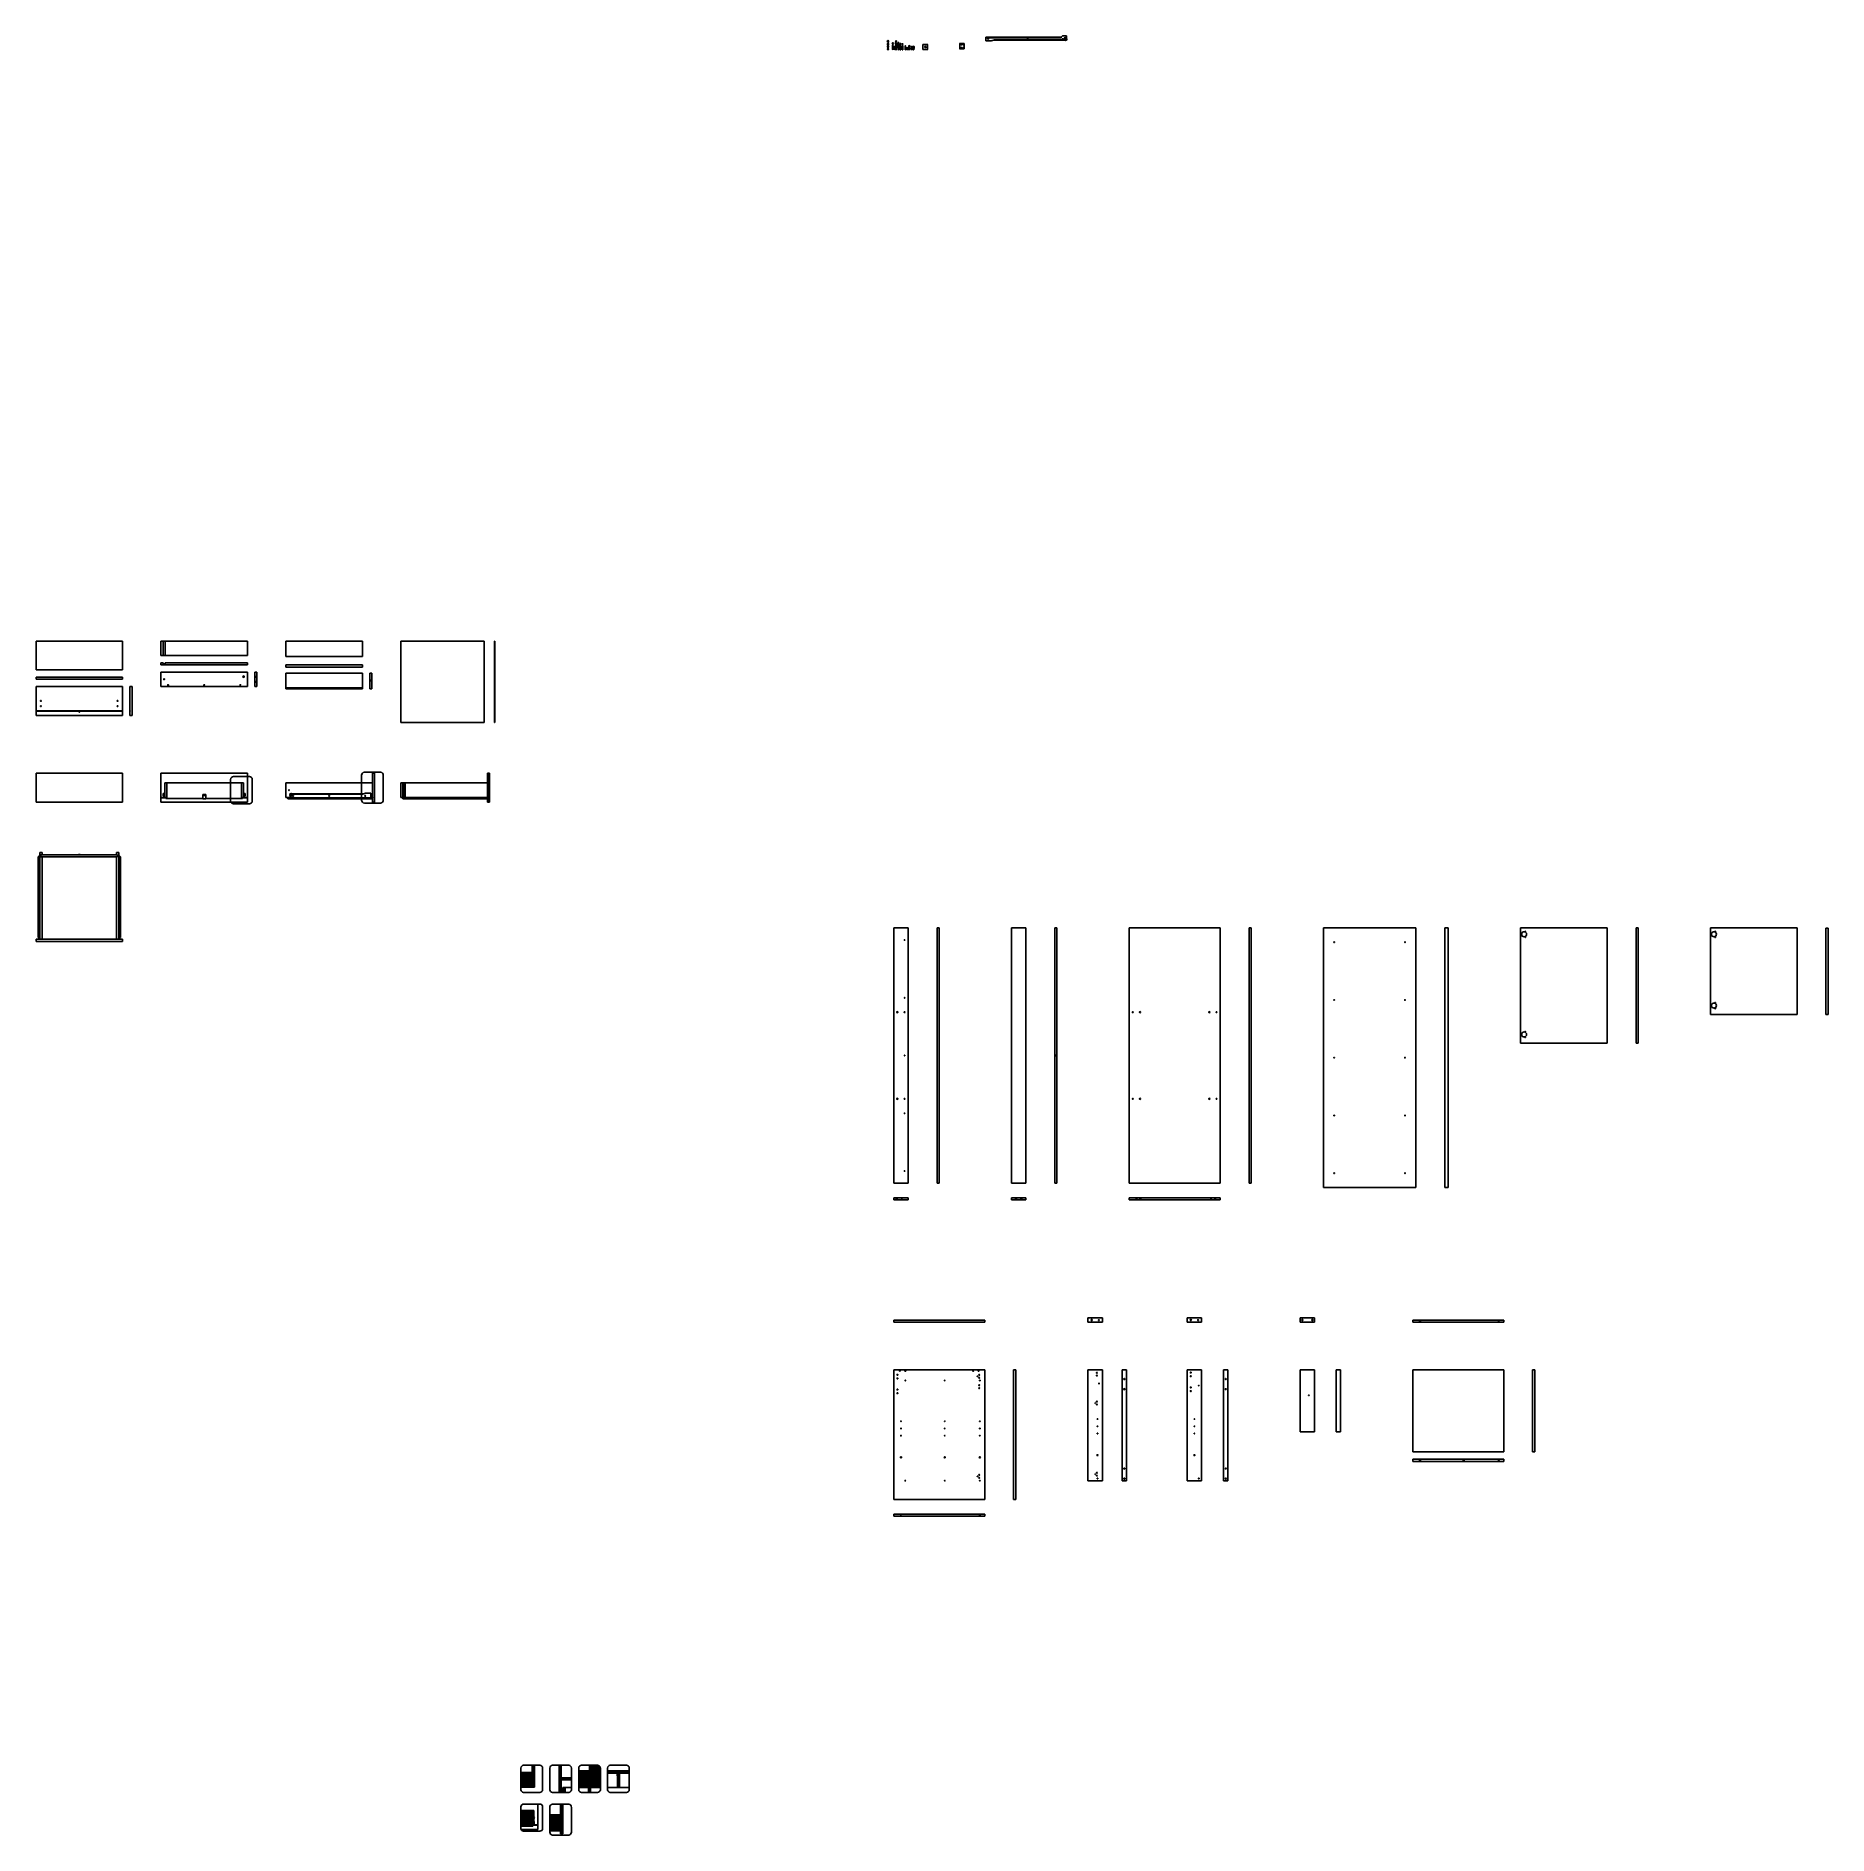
# Model space of a CAD drawing. Header units: millimetres. Extents: x 1264 to 4171, y 1322 to 2568.
# Drawn here: x 2930 to 4171, y 1322 to 2568 of the extents above; entities that cross this region are included whole.
import ezdxf

# ---------------------------------------------------------------- set-up
doc = ezdxf.new("R2010")
doc.units = ezdxf.units.MM
for name, color, linetype in [('ANNO', 6, 'Continuous'), ('CERNIERE E GIUNZIONI', 2, 'Continuous'), ('SEZIONE', 12, 'Continuous'), ('STRUTTURA', 3, 'Continuous')]:
    doc.layers.add(name, color=color, linetype=linetype)
pattern_1 = [(45, (601.4769, 335.0701), (-0.4490128, 0.4490128), [])]
pattern_2 = [(45, (720.8507, -416.7286), (-0.4490128, 0.4490128), [])]
pattern_3 = [(45, (-61.1561, 0.0826), (-0.44901281, 0.44901281), [])]
pattern_4 = [(45, (-267.7035, 193.89304), (-0.44901281, 0.44901281), [])]

msp = doc.modelspace()

# ---------------------------------------------------------------- hatches: boundary and pattern name
at = {"layer": 'STRUTTURA'}
h = msp.add_hatch(color=256, dxfattribs=at)
h.dxf.hatch_style = 1
h.paths.add_polyline_path([(3247.6, 2149.2), (3247.4, 2149.2), (3247.4, 2092.8), (3247.6, 2092.8)])
h = msp.add_hatch(dxfattribs=at)
h.set_pattern_fill('ANSI31', color=256, scale=0.2)
h.set_pattern_definition(pattern_1)
h.paths.add_polyline_path([(3244, 2057.7), (3242.5, 2057.7), (3242.5, 2040.9), (3242.8, 2040.9), (3242.8, 2040.7), (3242.5, 2040.7), (3242.5, 2037.7), (3244, 2037.7)])
h = msp.add_hatch(dxfattribs=at)
h.set_pattern_fill('ANSI31', color=256, scale=0.2)
h.set_pattern_definition(pattern_1)
h.paths.add_polyline_path([(3185.5, 2050.9), (3184, 2050.9), (3184, 2040.1), (3185.5, 2040.1)])
h = msp.add_hatch(color=256, dxfattribs=at)
h.dxf.hatch_style = 1
h.paths.add_polyline_path([(3242.8, 2040.9), (3185.1, 2040.9), (3185.1, 2040.7), (3241.8, 2040.7), (3242.8, 2040.7)])
h = msp.add_hatch(dxfattribs=at)
h.set_pattern_fill('ANSI31', color=256, scale=0.2)
h.set_pattern_definition(pattern_3)
h.paths.add_polyline_path([(3273.5, 1363), (3271.3, 1363), (3271.2, 1363.2), (3271.2, 1363.7), (3271.3, 1363.8), (3273.5, 1363.8), (3273.5, 1365.4), (3265.7, 1365.4), (3265.7, 1355.4), (3273.5, 1355.4), (3273.5, 1359.4), (3271.2, 1359.4), (3271.2, 1359.5), (3271.2, 1359.5, -0.858182), (3270.2, 1359.7, -0.858182), (3271.2, 1359.8), (3271.2, 1359.8), (3271.2, 1360), (3273.5, 1360)])
h = msp.add_hatch(dxfattribs=at)
h.set_pattern_fill('ANSI31', color=256, scale=0.2)
h.set_pattern_definition(pattern_3)
h.paths.add_polyline_path([(3275, 1370.5), (3273.5, 1370.5), (3273.5, 1363.8), (3274.1, 1363.8), (3274.2, 1363.7), (3274.2, 1363.2), (3274.1, 1363), (3273.5, 1363), (3273.5, 1359.9), (3273.5, 1359.9, 0.421072), (3273.6, 1360), (3273.6, 1359.9), (3273.7, 1359.9, 0.421072), (3273.7, 1360), (3273.8, 1359.9), (3273.9, 1359.9, 0.421072), (3273.9, 1360), (3274, 1359.9), (3274, 1359.9, 0.421072), (3274.1, 1360), (3274.1, 1359.9), (3274.2, 1359.9, 0.421072), (3274.3, 1360), (3274.3, 1359.9), (3274.5, 1359.9), (3274.6, 1359.8), (3274.6, 1359.5), (3274.5, 1359.5), (3274.5, 1359.5, 0.421072), (3274.4, 1359.4), (3274.4, 1359.5), (3274.3, 1359.5, 0.421072), (3274.2, 1359.4), (3274.2, 1359.5), (3274.1, 1359.5, 0.421072), (3274, 1359.4), (3274, 1359.5), (3273.9, 1359.5, 0.411384), (3273.9, 1359.4), (3273.9, 1359.4), (3273.8, 1359.5), (3273.7, 1359.5, 0.421072), (3273.7, 1359.4), (3273.6, 1359.5), (3273.5, 1359.5), (3273.5, 1355.4), (3275, 1355.4)])
h = msp.add_hatch(dxfattribs=at)
h.set_pattern_fill('ANSI31', color=256, scale=0.2)
h.set_pattern_definition([(45, (20, 130.4533), (-0.44901281, 0.44901281), [])])
h.paths.add_polyline_path([(3293.6, 1360.8), (3293, 1360.8), (3292.8, 1360.9), (3292.8, 1361.3), (3293, 1361.4), (3293.6, 1361.4), (3293.6, 1370.5), (3292.1, 1370.5), (3292.1, 1351.7), (3293.6, 1351.7)])
h.paths.add_polyline_path([(3300.7, 1361.9), (3293.6, 1361.9), (3293.6, 1361.4), (3295.7, 1361.4), (3295.8, 1361.3), (3295.8, 1360.9), (3295.7, 1360.8), (3293.6, 1360.8), (3293.6, 1360.4), (3300.7, 1360.4)])
h = msp.add_hatch(dxfattribs=at)
h.set_pattern_fill('ANSI31', color=256, scale=0.2)
h.set_pattern_definition([(45, (-112.5499, 182.17246), (-0.44901281, 0.44901281), [])])
h.paths.add_polyline_path([(3313.2, 1364.7), (3311.8, 1364.7), (3311.7, 1364.8), (3311.7, 1365.4), (3311.8, 1365.5), (3313.2, 1365.5), (3313.2, 1366.6), (3305.7, 1366.6), (3305.7, 1356.6), (3313.2, 1356.6), (3313.2, 1357.7), (3311.8, 1357.7), (3311.7, 1357.8), (3311.7, 1358.4), (3311.8, 1358.5), (3313.2, 1358.5)])
h.paths.add_polyline_path([(3320.7, 1368.6, 0.414214), (3318.8, 1370.5), (3313.2, 1370.5), (3313.2, 1365.5), (3314.6, 1365.5), (3314.7, 1365.4), (3314.7, 1364.8), (3314.6, 1364.7), (3313.2, 1364.7), (3313.2, 1358.5), (3314.6, 1358.5), (3314.7, 1358.4), (3314.7, 1357.8), (3314.6, 1357.7), (3313.2, 1357.7), (3313.2, 1356.6), (3320.7, 1356.6)])
h = msp.add_hatch(dxfattribs=at)
h.set_pattern_fill('ANSI31', color=256, scale=0.2)
h.set_pattern_definition(pattern_4)
h.paths.add_polyline_path([(3331.4, 1365.8, 0.421072), (3331.4, 1365.8), (3331.4, 1365.8), (3331.4, 1365.9, 0.421072), (3331.4, 1365.9), (3331.4, 1365.9), (3331.4, 1366, 0.421072), (3331.4, 1366), (3331.4, 1366.1), (3331.4, 1366.2), (3331.5, 1366.4), (3331.7, 1366.2, 0.540933), (3331.7, 1366.1), (3331.7, 1366.1), (3331.7, 1366, 0.421072), (3331.7, 1366), (3331.7, 1366), (3331.7, 1365.9), (3331.7, 1365.9, 0.421072), (3331.7, 1365.9), (3331.7, 1365.9), (3331.7, 1365.8, 0.421072), (3331.7, 1365.7), (3331.7, 1365.7), (3331.7, 1365.7), (3331.7, 1365.7, 0.421072), (3331.7, 1365.6), (3331.7, 1365.6), (3331.7, 1365.5, 0.421072), (3331.7, 1365.5), (3331.7, 1365.5), (3331.7, 1365.4), (3331.7, 1365.4, 0.421072), (3331.7, 1365.4), (3331.7, 1365.4), (3331.7, 1365.3, 0.421072), (3331.7, 1365.3), (3331.7, 1365.2), (3331.7, 1365.2), (3331.9, 1365.1), (3340.7, 1365.1), (3340.7, 1366.6), (3325.7, 1366.6), (3325.7, 1365.1), (3331.2, 1365.1), (3331.4, 1365.2, 0.320466), (3331.4, 1365.2), (3331.4, 1365.2), (3331.4, 1365.3, 0.421072), (3331.4, 1365.3), (3331.4, 1365.3), (3331.4, 1365.4, 0.421072), (3331.4, 1365.4), (3331.4, 1365.5), (3331.4, 1365.5, 0.421072), (3331.4, 1365.6), (3331.4, 1365.6), (3331.4, 1365.6, 0.421072), (3331.4, 1365.7), (3331.4, 1365.7)])
h = msp.add_hatch(dxfattribs=at)
h.set_pattern_fill('ANSI31', color=256, scale=0.2)
h.set_pattern_definition(pattern_4)
h.paths.add_polyline_path([(3334, 1365.1), (3332.5, 1365.1), (3332.5, 1364.4), (3332.6, 1364.3, 0.320466), (3332.6, 1364.3), (3332.6, 1364.2), (3332.7, 1364.2, 0.421072), (3332.7, 1364.3), (3332.7, 1364.2), (3332.8, 1364.2, 0.421072), (3332.8, 1364.3), (3332.9, 1364.2), (3332.9, 1364.2, 0.421072), (3333, 1364.3), (3333, 1364.2), (3333.1, 1364.2, 0.421072), (3333.1, 1364.3), (3333.1, 1364.2), (3333.2, 1364.2, 0.421072), (3333.2, 1364.3), (3333.2, 1364.2), (3333.3, 1364.2, 0.421072), (3333.3, 1364.3), (3333.4, 1364.2), (3333.4, 1364.2, 0.421072), (3333.5, 1364.3), (3333.5, 1364.2), (3333.6, 1364.2), (3333.8, 1364.1), (3333.6, 1364, 0.540933), (3333.5, 1364), (3333.5, 1364), (3333.5, 1364, 0.421072), (3333.4, 1364), (3333.4, 1364), (3333.3, 1364), (3333.3, 1364, 0.421072), (3333.3, 1364), (3333.3, 1364), (3333.2, 1364, 0.421072), (3333.2, 1364), (3333.1, 1364), (3333.1, 1364), (3333.1, 1364, 0.421072), (3333, 1364), (3333, 1364), (3333, 1364, 0.421072), (3332.9, 1364), (3332.9, 1364), (3332.8, 1364), (3332.8, 1364, 0.421072), (3332.8, 1364), (3332.8, 1364), (3332.7, 1364, 0.421072), (3332.7, 1364), (3332.7, 1364), (3332.6, 1364), (3332.5, 1363.8), (3332.5, 1355.6), (3332.8, 1355.6), (3332.9, 1355.6), (3332.9, 1356.6), (3333.6, 1356.6), (3333.6, 1355.6), (3333.6, 1355.6), (3334, 1355.6)])
h = msp.add_hatch(dxfattribs=at)
h.set_pattern_fill('ANSI31', color=256, scale=0.2)
h.set_pattern_definition([(45, (962.7295, -429.9459), (-0.4490128, 0.4490128), [])])
h.paths.add_polyline_path([(3294.8, 1351.7), (3296.3, 1351.7), (3296.3, 1355.1), (3294.8, 1355.1)])
h = msp.add_hatch(dxfattribs=at)
h.set_pattern_fill('ANSI31', color=256, scale=0.2)
h.set_pattern_definition(pattern_2)
h.paths.add_polyline_path([(3320.7, 1355.1), (3320.7, 1356.6), (3305.7, 1356.6), (3305.7, 1355.1)])
h = msp.add_hatch(dxfattribs=at)
h.set_pattern_fill('ANSI31', color=256, scale=0.2)
h.set_pattern_definition(pattern_2)
h.paths.add_polyline_path([(3312.5, 1351.7), (3314, 1351.7), (3314, 1355.1), (3312.5, 1355.1)])
h = msp.add_hatch(dxfattribs=at)
h.set_pattern_fill('ANSI31', color=256, scale=0.2)
h.set_pattern_definition([(45, (97.0875, -26.8483), (-0.44901281, 0.44901281), [])])
h.paths.add_polyline_path([(3273.2, 1339.2), (3265.7, 1339.2), (3265.7, 1328.4), (3274, 1328.4), (3274, 1329.2), (3273.2, 1329.2), (3273.2, 1334.2), (3273.1, 1334.2), (3273.1, 1333.9), (3273.1, 1333.9), (3273.1, 1334.2), (3273, 1334.2), (3273, 1333.9), (3272.9, 1333.9), (3272.9, 1334.2), (3272.8, 1334.2), (3272.8, 1333.9), (3272.8, 1333.9), (3272.8, 1334.2), (3272.7, 1334.2), (3272.7, 1333.9), (3272.6, 1333.9), (3272.6, 1334.2), (3272.5, 1334.2), (3272.5, 1333.9), (3272.5, 1333.9), (3272.5, 1334.2), (3272.4, 1334.2), (3272.4, 1333.9), (3272.3, 1333.9), (3272.3, 1334.2), (3272.2, 1334.2), (3272.2, 1333.9), (3272.2, 1333.9), (3272.2, 1334.2), (3272.1, 1334.2), (3272.1, 1333.9), (3272, 1333.9), (3272, 1334.2), (3271.9, 1334.2), (3271.9, 1333.9), (3271.9, 1333.9), (3271.9, 1334.2), (3271.8, 1334.2), (3271.8, 1333.9), (3271.7, 1333.9), (3271.7, 1334.2), (3271.6, 1334.2), (3271.6, 1333.9), (3271.6, 1333.9), (3271.6, 1334.2), (3271.5, 1334.2), (3271.5, 1333.9), (3271.4, 1333.9), (3271.4, 1334.2), (3271.3, 1334.2), (3271.3, 1333.9), (3271.3, 1333.9), (3271.3, 1334.2), (3271.2, 1334.2), (3271.2, 1333.9), (3271.1, 1333.9), (3271.1, 1334.2), (3271, 1334.2), (3271, 1333.9), (3271, 1333.9), (3271, 1334.2), (3270.9, 1334.2), (3270.9, 1333.9), (3270.8, 1333.9), (3270.8, 1334.2), (3270.7, 1334.2), (3270.7, 1333.9), (3270.6, 1334), (3270.6, 1334.4), (3270.7, 1334.5), (3270.7, 1334.3), (3270.8, 1334.3), (3270.8, 1334.5), (3270.9, 1334.5), (3270.9, 1334.3), (3271, 1334.3), (3271, 1334.5), (3271, 1334.5), (3271, 1334.3), (3271.1, 1334.3), (3271.1, 1334.5), (3271.2, 1334.5), (3271.2, 1334.3), (3271.3, 1334.3), (3271.3, 1334.5), (3271.3, 1334.5), (3271.3, 1334.3), (3271.4, 1334.3), (3271.4, 1334.5), (3271.5, 1334.5), (3271.5, 1334.3), (3271.6, 1334.3), (3271.6, 1334.5), (3271.6, 1334.5), (3271.6, 1334.3), (3271.7, 1334.3), (3271.7, 1334.5), (3271.8, 1334.5), (3271.8, 1334.3), (3271.9, 1334.3), (3271.9, 1334.5), (3271.9, 1334.5), (3271.9, 1334.3), (3272, 1334.3), (3272, 1334.5), (3272.1, 1334.5), (3272.1, 1334.3), (3272.2, 1334.3), (3272.2, 1334.5), (3272.2, 1334.5), (3272.2, 1334.3), (3272.3, 1334.3), (3272.3, 1334.5), (3272.4, 1334.5), (3272.4, 1334.3), (3272.5, 1334.3), (3272.5, 1334.5), (3272.5, 1334.5), (3272.5, 1334.3), (3272.6, 1334.3), (3272.6, 1334.5), (3272.7, 1334.5), (3272.7, 1334.3), (3272.8, 1334.3), (3272.8, 1334.5), (3272.8, 1334.5), (3272.8, 1334.3), (3272.9, 1334.3), (3272.9, 1334.5), (3273, 1334.5), (3273, 1334.3), (3273.1, 1334.3), (3273.1, 1334.5), (3273.1, 1334.5), (3273.1, 1334.3), (3273.2, 1334.3), (3273.2, 1334.5)])
h.paths.add_polyline_path([(3274.7, 1339.2), (3273.2, 1339.2), (3273.2, 1334.5), (3273.3, 1334.5), (3273.3, 1334.3), (3273.4, 1334.3), (3273.4, 1334.5), (3273.4, 1334.5), (3273.4, 1334.3), (3273.5, 1334.3), (3273.5, 1334.5), (3273.6, 1334.5), (3273.6, 1334.3), (3273.7, 1334.3), (3273.7, 1334.5), (3273.7, 1334.5), (3273.7, 1334.3), (3273.8, 1334.3), (3273.8, 1334.5), (3273.9, 1334.5), (3273.9, 1334.3), (3274, 1334.3), (3274, 1334.5), (3274.7, 1334.5), (3274.7, 1334.8)])
h.paths.add_polyline_path([(3274.7, 1333.9), (3274, 1333.9), (3274, 1334.2), (3273.9, 1334.2), (3273.9, 1333.9), (3273.8, 1333.9), (3273.8, 1334.2), (3273.7, 1334.2), (3273.7, 1333.9), (3273.7, 1333.9), (3273.7, 1334.2), (3273.6, 1334.2), (3273.6, 1333.9), (3273.5, 1333.9), (3273.5, 1334.2), (3273.4, 1334.2), (3273.4, 1333.9), (3273.4, 1333.9), (3273.4, 1334.2), (3273.3, 1334.2), (3273.3, 1333.9), (3273.2, 1333.9), (3273.2, 1329.2), (3274, 1329.2), (3274.7, 1329.2)])
h = msp.add_hatch(dxfattribs=at)
h.set_pattern_fill('ANSI31', color=256, scale=0.2)
h.set_pattern_definition([(45, (89.7962, -79.4136), (-0.44901281, 0.44901281), [])])
h.paths.add_polyline_path([(3293.2, 1332.6), (3291, 1332.6), (3291, 1332.7), (3290.6, 1332.7), (3290.6, 1332.6), (3290.3, 1332.6), (3290.3, 1333.2), (3290.6, 1333.2), (3290.6, 1333), (3291, 1333), (3291, 1333.2), (3293.2, 1333.2), (3293.2, 1336.1), (3285.7, 1336.1), (3285.7, 1326.1), (3293.2, 1326.1), (3293.2, 1329), (3291.1, 1329), (3291, 1329.1), (3291, 1329.5), (3291.1, 1329.6), (3293.2, 1329.6)])
h.paths.add_polyline_path([(3294.7, 1342.9), (3293.2, 1342.9), (3293.2, 1333.1), (3293.2, 1333.1, 0.421072), (3293.3, 1333.2), (3293.3, 1333.1), (3293.4, 1333.1, 0.421072), (3293.5, 1333.2), (3293.5, 1333.1), (3293.6, 1333.1, 0.421072), (3293.7, 1333.2), (3293.7, 1333.1), (3293.8, 1333.1, 0.421072), (3293.9, 1333.2), (3293.9, 1333.1), (3294, 1333.1, 0.421072), (3294.1, 1333.2), (3294.1, 1333.1), (3294.3, 1333.1), (3294.3, 1333), (3294.3, 1332.7), (3294.3, 1332.7, 0.540681), (3294.2, 1332.6), (3294.1, 1332.7), (3294, 1332.7, 0.421072), (3294, 1332.6), (3294, 1332.7), (3293.9, 1332.7, 0.421072), (3293.8, 1332.6), (3293.8, 1332.7), (3293.7, 1332.7, 0.411384), (3293.6, 1332.6), (3293.6, 1332.6), (3293.6, 1332.7), (3293.5, 1332.7, 0.421072), (3293.4, 1332.6), (3293.4, 1332.7), (3293.2, 1332.7), (3293.2, 1329.6), (3293.9, 1329.6), (3294, 1329.5), (3294, 1329.1), (3293.9, 1329), (3293.2, 1329), (3293.2, 1326.1), (3293.6, 1326.1), (3293.6, 1325.9), (3293.2, 1325.9), (3293.2, 1322.9), (3294.7, 1322.9)])
h = msp.add_hatch(color=256, dxfattribs=at)
h.dxf.hatch_style = 1
h.paths.add_polyline_path([(3274.7, 1329.2), (3274, 1329.2), (3274, 1329), (3274.7, 1329)])
h = msp.add_hatch(color=256, dxfattribs=at)
h.dxf.hatch_style = 1
h.paths.add_polyline_path([(3292.5, 1325.9), (3293.6, 1325.9), (3293.6, 1326.1), (3285.7, 1326.1), (3285.7, 1325.9)])

# ---------------------------------------------------------------- linework, layer by layer
at = {"layer": 'ANNO'}
for points in [[(3157.3, 2037), (3168.5, 2037, 0.414214), (3170.4, 2038.9), (3170.4, 2056.2, 0.412927), (3168.5, 2058.4), (3157.3, 2058.4, 0.412927), (3155.4, 2056.2), (3155.4, 2038.9, 0.414214)], [(3066.6, 2036.5), (3077.8, 2036.5, 0.414214), (3079.7, 2038.4), (3079.7, 2053.4, 0.414214), (3077.8, 2055.3), (3066.6, 2055.3, 0.414214), (3064.7, 2053.4), (3064.7, 2038.4, 0.414214)], [(3267.6, 1351.7), (3278.8, 1351.7, 0.414214), (3280.7, 1353.6), (3280.7, 1368.6, 0.414214), (3278.8, 1370.5), (3267.6, 1370.5, 0.414214), (3265.7, 1368.6), (3265.7, 1353.6, 0.414214)], [(3287.6, 1351.7), (3298.8, 1351.7, 0.414214), (3300.7, 1353.6), (3300.7, 1368.6, 0.414214), (3298.8, 1370.5), (3287.6, 1370.5, 0.414214), (3285.7, 1368.6), (3285.7, 1353.6, 0.414214)], [(3307.6, 1351.7), (3318.8, 1351.7, 0.414214), (3320.7, 1353.6), (3320.7, 1368.6, 0.414214), (3318.8, 1370.5), (3307.6, 1370.5, 0.414214), (3305.7, 1368.6), (3305.7, 1353.6, 0.414214)], [(3327.6, 1351.7), (3338.8, 1351.7, 0.414214), (3340.7, 1353.6), (3340.7, 1368.6, 0.414214), (3338.8, 1370.5), (3327.6, 1370.5, 0.414214), (3325.7, 1368.6), (3325.7, 1353.6, 0.414214)], [(3267.6, 1324.9), (3278.8, 1324.9, 0.414214), (3280.7, 1326.7), (3280.7, 1341.7, 0.414214), (3278.8, 1343.6), (3267.6, 1343.6, 0.414214), (3265.7, 1341.7), (3265.7, 1326.7, 0.414214)], [(3287.6, 1322.2), (3298.8, 1322.2, 0.414214), (3300.7, 1324.1), (3300.7, 1341.3, 0.412927), (3298.8, 1343.6), (3287.6, 1343.6, 0.412927), (3285.7, 1341.3), (3285.7, 1324.1, 0.414214)]]:
    msp.add_lwpolyline(points, format="xyb", close=True, dxfattribs=at)
at = {"layer": 'CERNIERE E GIUNZIONI'}
for p, q in [((3587.7, 2567.5), (3587.7, 2564.9)), ((3639.8, 2567.5), (3587.7, 2567.5)), ((3639.8, 2567), (3587.7, 2567)), ((3640.7, 2568.3), (3639.8, 2567.5)), ((3639.8, 2567.5), (3639.8, 2567)), ((3640.7, 2568.3), (3643.6, 2568.3)), ((3643.6, 2568.3), (3643.6, 2566.8)), ((3519.3, 2562.9), (3520.5, 2562.9)), ((3519.6, 2562.9), (3519.6, 2562.2)), ((3520.2, 2562.2), (3519.6, 2562.2)), ((3519.6, 2562.1), (3519.6, 2562)), ((3519.9, 2562.1), (3519.6, 2562.1)), ((3519.6, 2562), (3519.9, 2562)), ((3519.6, 2561.9), (3519.6, 2561.9)), ((3519.9, 2561.9), (3519.6, 2561.9)), ((3519.6, 2561.9), (3519.9, 2561.9)), ((3519.6, 2561.8), (3519.6, 2561.7)), ((3519.9, 2561.8), (3519.6, 2561.8)), ((3519.6, 2561.7), (3519.9, 2561.7)), ((3519.6, 2561.6), (3519.6, 2561.6)), ((3519.9, 2561.6), (3519.6, 2561.6)), ((3519.6, 2561.6), (3519.9, 2561.6)), ((3519.6, 2561.6), (3519.9, 2561.6)), ((3519.6, 2561.5), (3519.6, 2561.4)), ((3519.9, 2561.5), (3519.6, 2561.5)), ((3519.6, 2561.4), (3519.9, 2561.4)), ((3519.6, 2561.3), (3519.6, 2561.3)), ((3519.9, 2561.3), (3519.6, 2561.3)), ((3519.6, 2561.3), (3519.9, 2561.3)), ((3519.6, 2561.2), (3519.6, 2561.1)), ((3519.9, 2561.2), (3519.6, 2561.2)), ((3519.9, 2561.2), (3519.6, 2561.2)), ((3519.6, 2561.1), (3519.9, 2561.1)), ((3519.6, 2561), (3519.6, 2561)), ((3519.9, 2561), (3519.6, 2561)), ((3519.6, 2561), (3519.9, 2561)), ((3519.6, 2560.9), (3519.6, 2560.8)), ((3519.9, 2560.9), (3519.6, 2560.9)), ((3519.6, 2560.8), (3519.9, 2560.8)), ((3519.6, 2560.7), (3519.6, 2560.7)), ((3519.9, 2560.7), (3519.6, 2560.7)), ((3519.6, 2560.7), (3519.9, 2560.7)), ((3519.6, 2560.6), (3519.6, 2560.5)), ((3519.9, 2560.6), (3519.6, 2560.6)), ((3519.6, 2560.5), (3519.9, 2560.5)), ((3519.6, 2560.4), (3519.6, 2560.4)), ((3519.9, 2560.4), (3519.6, 2560.4)), ((3519.6, 2560.4), (3519.9, 2560.4)), ((3519.6, 2560.3), (3519.6, 2560.2)), ((3519.9, 2560.3), (3519.6, 2560.3)), ((3519.6, 2560.2), (3519.9, 2560.2)), ((3519.6, 2560.1), (3519.6, 2560.1)), ((3519.9, 2560.1), (3519.6, 2560.1)), ((3519.6, 2560.1), (3519.9, 2560.1)), ((3519.6, 2560), (3519.6, 2559.9)), ((3519.9, 2560), (3519.6, 2560)), ((3519.6, 2559.9), (3519.9, 2559.9)), ((3519.6, 2559.8), (3519.6, 2559.8)), ((3519.9, 2559.8), (3519.6, 2559.8)), ((3519.6, 2559.8), (3519.9, 2559.8)), ((3519.6, 2559.7), (3519.6, 2559.6)), ((3519.9, 2559.7), (3519.6, 2559.7)), ((3519.6, 2559.6), (3519.9, 2559.6)), ((3519.6, 2559.5), (3519.6, 2559.5)), ((3519.9, 2559.5), (3519.6, 2559.5)), ((3519.6, 2559.5), (3519.9, 2559.5)), ((3519.6, 2559.4), (3519.6, 2559.3)), ((3519.9, 2559.4), (3519.6, 2559.4)), ((3519.6, 2559.3), (3519.9, 2559.3)), ((3519.6, 2559.2), (3519.6, 2559.2)), ((3519.9, 2559.2), (3519.6, 2559.2)), ((3519.6, 2559.2), (3519.9, 2559.2)), ((3519.6, 2559.1), (3519.6, 2559)), ((3519.9, 2559.1), (3519.6, 2559.1)), ((3519.6, 2559), (3519.9, 2559)), ((3519.6, 2558.9), (3519.7, 2558.8)), ((3519.9, 2558.9), (3519.6, 2558.9)), ((3519.7, 2558.8), (3520.1, 2558.8)), ((3519.9, 2562.2), (3519.9, 2558.8)), ((3520, 2558.8), (3520, 2562.2)), ((3520, 2562.1), (3520.2, 2562.1)), ((3520.2, 2562), (3520, 2562)), ((3520, 2561.9), (3520.2, 2561.9)), ((3520.2, 2561.9), (3520, 2561.9)), ((3520, 2561.8), (3520.2, 2561.8)), ((3520.2, 2561.7), (3520, 2561.7)), ((3520.2, 2561.6), (3520, 2561.6)), ((3520.2, 2561.6), (3520, 2561.6)), ((3520, 2561.6), (3520.2, 2561.6)), ((3520, 2561.5), (3520.2, 2561.5)), ((3520.2, 2561.4), (3520, 2561.4)), ((3520, 2561.3), (3520.2, 2561.3)), ((3520.2, 2561.3), (3520, 2561.3)), ((3520, 2561.2), (3520.2, 2561.2)), ((3520, 2561.2), (3520.2, 2561.2)), ((3520.2, 2561.1), (3520, 2561.1)), ((3520, 2561), (3520.2, 2561)), ((3520.2, 2561), (3520, 2561)), ((3520, 2560.9), (3520.2, 2560.9)), ((3520.2, 2560.8), (3520, 2560.8)), ((3520, 2560.7), (3520.2, 2560.7)), ((3520.2, 2560.7), (3520, 2560.7)), ((3520, 2560.6), (3520.2, 2560.6)), ((3520.2, 2560.5), (3520, 2560.5)), ((3520, 2560.4), (3520.2, 2560.4)), ((3520.2, 2560.4), (3520, 2560.4)), ((3520, 2560.3), (3520.2, 2560.3)), ((3520.2, 2560.2), (3520, 2560.2)), ((3520, 2560.1), (3520.2, 2560.1)), ((3520.2, 2560.1), (3520, 2560.1)), ((3520, 2560), (3520.2, 2560)), ((3520.2, 2559.9), (3520, 2559.9)), ((3520, 2559.8), (3520.2, 2559.8)), ((3520.2, 2559.8), (3520, 2559.8)), ((3520, 2559.7), (3520.2, 2559.7)), ((3520.2, 2559.6), (3520, 2559.6)), ((3520, 2559.5), (3520.2, 2559.5)), ((3520.2, 2559.5), (3520, 2559.5)), ((3520, 2559.4), (3520.2, 2559.4)), ((3520.2, 2559.3), (3520, 2559.3)), ((3520, 2559.2), (3520.2, 2559.2)), ((3520.2, 2559.2), (3520, 2559.2)), ((3520, 2559.1), (3520.2, 2559.1)), ((3520.2, 2559), (3520, 2559)), ((3520.2, 2558.9), (3520, 2558.9)), ((3520.1, 2558.8), (3520.2, 2558.9)), ((3520.2, 2562.9), (3520.2, 2562.2)), ((3520.2, 2562.1), (3520.2, 2562)), ((3520.2, 2561.9), (3520.2, 2561.9)), ((3520.2, 2561.8), (3520.2, 2561.7)), ((3520.2, 2561.6), (3520.2, 2561.6)), ((3520.2, 2561.5), (3520.2, 2561.4)), ((3520.2, 2561.3), (3520.2, 2561.3)), ((3520.2, 2561.2), (3520.2, 2561.1)), ((3520.2, 2561), (3520.2, 2561)), ((3520.2, 2560.9), (3520.2, 2560.8)), ((3520.2, 2560.7), (3520.2, 2560.7)), ((3520.2, 2560.6), (3520.2, 2560.5)), ((3520.2, 2560.4), (3520.2, 2560.4)), ((3520.2, 2560.3), (3520.2, 2560.2)), ((3520.2, 2560.1), (3520.2, 2560.1)), ((3520.2, 2560), (3520.2, 2559.9)), ((3520.2, 2559.8), (3520.2, 2559.8)), ((3520.2, 2559.7), (3520.2, 2559.6)), ((3520.2, 2559.5), (3520.2, 2559.5)), ((3520.2, 2559.4), (3520.2, 2559.3)), ((3520.2, 2559.2), (3520.2, 2559.2)), ((3520.2, 2559.1), (3520.2, 2559)), ((3523.1, 2561.9), (3522.8, 2562)), ((3523.6, 2562), (3522.8, 2562)), ((3523.1, 2563.4), (3523, 2563.3)), ((3523.1, 2563.2), (3523, 2563.3)), ((3523, 2563.3), (3523.2, 2563.2)), ((3523.1, 2563.2), (3523, 2563.1)), ((3523, 2563.1), (3523.2, 2563.2)), ((3523.1, 2563.2), (3523, 2563.2)), ((3523.1, 2563), (3523, 2563.1)), ((3523, 2561.8), (3523.3, 2561.8)), ((3523, 2561.6), (3523.4, 2561.7)), ((3523, 2561.5), (3523.4, 2561.6)), ((3523, 2561.4), (3523.4, 2561.5)), ((3523, 2561.3), (3523.4, 2561.3)), ((3523, 2561.2), (3523.4, 2561.2)), ((3523, 2561.1), (3523.4, 2561.1)), ((3523, 2560.9), (3523.4, 2561)), ((3523, 2560.8), (3523.4, 2560.9)), ((3523, 2560.7), (3523.4, 2560.7)), ((3523, 2560.6), (3523.4, 2560.6)), ((3523, 2560.4), (3523.4, 2560.5)), ((3523, 2560.3), (3523.4, 2560.4)), ((3523, 2560.2), (3523.4, 2560.2)), ((3523, 2560.1), (3523.4, 2560.1)), ((3523, 2559.9), (3523.4, 2560)), ((3523, 2559.8), (3523.4, 2559.9)), ((3523, 2559.7), (3523.4, 2559.7)), ((3523, 2559.6), (3523.4, 2559.6)), ((3523, 2559.4), (3523.4, 2559.5)), ((3523, 2559.3), (3523.4, 2559.4)), ((3523, 2559.2), (3523.4, 2559.2)), ((3523, 2559.1), (3523.4, 2559.1)), ((3523.1, 2563.4), (3523.2, 2563.3)), ((3523.2, 2563.2), (3523.1, 2563.4)), ((3523.1, 2563), (3523.2, 2563.2)), ((3523.2, 2563.2), (3523.1, 2563.2)), ((3523.2, 2563.2), (3523.1, 2563)), ((3523.1, 2561.8), (3523.1, 2561.9)), ((3523.1, 2561.7), (3523.1, 2561.7)), ((3523.1, 2561.7), (3523.1, 2561.7)), ((3523.1, 2561.5), (3523.1, 2561.6)), ((3523.1, 2561.5), (3523.1, 2561.5)), ((3523.1, 2561.4), (3523.1, 2561.5)), ((3523.1, 2561.3), (3523.1, 2561.4)), ((3523.1, 2561.2), (3523.1, 2561.2)), ((3523.1, 2561.2), (3523.1, 2561.2)), ((3523.1, 2561.1), (3523.1, 2561.1)), ((3523.1, 2560.9), (3523.1, 2561)), ((3523.1, 2561), (3523.1, 2561)), ((3523.1, 2560.8), (3523.1, 2560.9)), ((3523.1, 2560.7), (3523.1, 2560.8)), ((3523.1, 2560.7), (3523.1, 2560.7)), ((3523.1, 2560.6), (3523.1, 2560.6)), ((3523.1, 2560.4), (3523.1, 2560.5)), ((3523.1, 2560.5), (3523.1, 2560.5)), ((3523.1, 2560.3), (3523.1, 2560.4)), ((3523.1, 2560.2), (3523.1, 2560.3)), ((3523.1, 2560.2), (3523.1, 2560.2)), ((3523.1, 2560.1), (3523.1, 2560.1)), ((3523.1, 2559.9), (3523.1, 2560)), ((3523.1, 2560), (3523.1, 2560)), ((3523.1, 2559.8), (3523.1, 2559.9)), ((3523.1, 2559.7), (3523.1, 2559.8)), ((3523.1, 2559.7), (3523.1, 2559.7)), ((3523.1, 2559.6), (3523.1, 2559.6)), ((3523.1, 2559.5), (3523.1, 2559.5)), ((3523.1, 2559.4), (3523.1, 2559.5)), ((3523.1, 2559.3), (3523.1, 2559.4)), ((3523.1, 2559.2), (3523.1, 2559.3)), ((3523.1, 2559.3), (3523.1, 2559.3)), ((3523.1, 2559.1), (3523.1, 2559.1)), ((3523.1, 2559), (3523.1, 2559)), ((3523.1, 2559), (3523.2, 2558.8)), ((3523.3, 2563.4), (3523.2, 2563.3)), ((3523.2, 2563.2), (3523.3, 2563.4)), ((3523.2, 2563.3), (3523.2, 2563.4)), ((3523.2, 2563.2), (3523.4, 2563.3)), ((3523.2, 2563.3), (3523.2, 2563.2)), ((3523.4, 2563.3), (3523.2, 2563.2)), ((3523.2, 2563.2), (3523.4, 2563.1)), ((3523.3, 2563), (3523.2, 2563.2)), ((3523.4, 2563.1), (3523.2, 2563.2)), ((3523.2, 2563.2), (3523.3, 2563)), ((3523.2, 2563.2), (3523.2, 2563)), ((3523.2, 2563.2), (3523.4, 2563.2)), ((3523.2, 2558.8), (3523.3, 2559)), ((3523.3, 2563.4), (3523.4, 2563.3)), ((3523.3, 2563), (3523.4, 2563.1)), ((3523.3, 2561.9), (3523.6, 2562)), ((3523.3, 2561.8), (3523.3, 2561.9)), ((3523.3, 2561.6), (3523.3, 2561.7)), ((3523.3, 2561.5), (3523.3, 2561.6)), ((3523.3, 2561.4), (3523.3, 2561.5)), ((3523.3, 2561.3), (3523.3, 2561.3)), ((3523.3, 2561.2), (3523.3, 2561.2)), ((3523.3, 2561), (3523.3, 2561.1)), ((3523.3, 2560.9), (3523.3, 2561)), ((3523.3, 2560.8), (3523.3, 2560.9)), ((3523.3, 2560.7), (3523.3, 2560.7)), ((3523.3, 2560.5), (3523.3, 2560.6)), ((3523.3, 2560.4), (3523.3, 2560.5)), ((3523.3, 2560.3), (3523.3, 2560.4)), ((3523.3, 2560.2), (3523.3, 2560.2)), ((3523.3, 2560), (3523.3, 2560.1)), ((3523.3, 2559.9), (3523.3, 2560)), ((3523.3, 2559.8), (3523.3, 2559.9)), ((3523.3, 2559.7), (3523.3, 2559.7)), ((3523.3, 2559.5), (3523.3, 2559.6)), ((3523.3, 2559.4), (3523.3, 2559.5)), ((3523.3, 2559.3), (3523.3, 2559.4)), ((3523.3, 2559.2), (3523.3, 2559.2)), ((3523.3, 2559), (3523.3, 2559.1)), ((3524.1, 2560), (3523.8, 2560.2)), ((3524.6, 2560.2), (3523.8, 2560.2)), ((3524.1, 2561), (3524, 2560.9)), ((3524.2, 2560.8), (3524, 2560.9)), ((3524, 2560.9), (3524.2, 2560.8)), ((3524.2, 2560.8), (3524, 2560.7)), ((3524, 2560.7), (3524.2, 2560.8)), ((3524.1, 2560.6), (3524, 2560.7)), ((3524, 2559.9), (3524.4, 2560)), ((3524, 2559.8), (3524.4, 2559.9)), ((3524, 2559.7), (3524.4, 2559.7)), ((3524, 2559.6), (3524.4, 2559.6)), ((3524, 2559.4), (3524.4, 2559.5)), ((3524, 2559.3), (3524.4, 2559.4)), ((3524, 2559.2), (3524.4, 2559.2)), ((3524, 2559.1), (3524.4, 2559.1)), ((3524.1, 2561), (3524.2, 2560.8)), ((3524.2, 2560.8), (3524.1, 2561)), ((3524.2, 2560.8), (3524.1, 2560.6)), ((3524.1, 2560.6), (3524.2, 2560.7)), ((3524.1, 2559.9), (3524.1, 2560)), ((3524.1, 2560), (3524.1, 2560)), ((3524.1, 2559.8), (3524.1, 2559.9)), ((3524.1, 2559.7), (3524.1, 2559.8)), ((3524.1, 2559.7), (3524.1, 2559.7)), ((3524.1, 2559.6), (3524.1, 2559.6)), ((3524.1, 2559.5), (3524.1, 2559.5)), ((3524.1, 2559.4), (3524.1, 2559.5)), ((3524.1, 2559.3), (3524.1, 2559.4)), ((3524.1, 2559.2), (3524.1, 2559.3)), ((3524.1, 2559.3), (3524.1, 2559.3)), ((3524.1, 2559.1), (3524.1, 2559.1)), ((3524.1, 2559), (3524.1, 2559)), ((3524.1, 2559), (3524.2, 2558.8)), ((3524.3, 2561), (3524.2, 2560.8)), ((3524.2, 2560.8), (3524.3, 2561)), ((3524.4, 2560.9), (3524.2, 2560.8)), ((3524.2, 2560.8), (3524.2, 2560.7)), ((3524.3, 2560.8), (3524.2, 2560.8)), ((3524.4, 2560.7), (3524.2, 2560.8)), ((3524.2, 2560.8), (3524.3, 2560.6)), ((3524.3, 2560.6), (3524.2, 2560.7)), ((3524.2, 2558.8), (3524.3, 2559)), ((3524.3, 2561), (3524.4, 2560.9)), ((3524.3, 2560.8), (3524.4, 2560.9)), ((3524.3, 2560.8), (3524.4, 2560.7)), ((3524.3, 2560.6), (3524.4, 2560.7)), ((3524.3, 2560), (3524.6, 2560.2)), ((3524.3, 2559.9), (3524.3, 2560)), ((3524.3, 2559.8), (3524.3, 2559.9)), ((3524.3, 2559.7), (3524.3, 2559.7)), ((3524.3, 2559.5), (3524.3, 2559.6)), ((3524.3, 2559.4), (3524.3, 2559.5)), ((3524.3, 2559.3), (3524.3, 2559.4)), ((3524.3, 2559.2), (3524.3, 2559.2)), ((3524.3, 2559), (3524.3, 2559.1)), ((3525.9, 2563.8), (3525.1, 2563.8)), ((3525.1, 2563.8), (3525.2, 2563.8)), ((3525.2, 2563.8), (3525.2, 2562.7)), ((3525.2, 2563.8), (3525.2, 2563.8)), ((3525.3, 2562.3), (3525.2, 2562.7)), ((3525.2, 2562.7), (3525.2, 2562.7)), ((3525.2, 2562.2), (3525.7, 2562.3)), ((3525.2, 2562), (3525.8, 2562.1)), ((3525.2, 2561.8), (3525.8, 2561.9)), ((3525.2, 2561.6), (3525.8, 2561.7)), ((3525.2, 2561.4), (3525.8, 2561.5)), ((3525.2, 2561.2), (3525.8, 2561.3)), ((3525.2, 2561), (3525.8, 2561.1)), ((3525.2, 2560.8), (3525.8, 2560.9)), ((3525.2, 2560.6), (3525.8, 2560.7)), ((3525.2, 2560.4), (3525.8, 2560.5)), ((3525.2, 2560.2), (3525.8, 2560.3)), ((3525.2, 2559.9), (3525.8, 2560.1)), ((3525.2, 2559.8), (3525.8, 2559.9)), ((3525.2, 2559.5), (3525.8, 2559.6)), ((3525.2, 2559.3), (3525.8, 2559.5)), ((3525.2, 2559.1), (3525.8, 2559.2)), ((3525.2, 2558.9), (3525.8, 2559)), ((3525.3, 2563.8), (3525.7, 2563.8)), ((3525.3, 2562.7), (3525.7, 2562.7)), ((3525.3, 2562.3), (3525.4, 2562.3)), ((3525.3, 2562.3), (3525.3, 2562.3)), ((3525.3, 2562.1), (3525.3, 2562.2)), ((3525.3, 2562), (3525.3, 2562.1)), ((3525.3, 2561.8), (3525.3, 2561.9)), ((3525.3, 2561.7), (3525.3, 2561.7)), ((3525.3, 2561.6), (3525.3, 2561.7)), ((3525.3, 2561.4), (3525.3, 2561.5)), ((3525.3, 2561.2), (3525.3, 2561.3)), ((3525.3, 2561.3), (3525.3, 2561.3)), ((3525.3, 2561), (3525.3, 2561.1)), ((3525.3, 2560.9), (3525.3, 2560.9)), ((3525.3, 2560.8), (3525.3, 2560.9)), ((3525.3, 2560.6), (3525.3, 2560.7)), ((3525.3, 2560.4), (3525.3, 2560.5)), ((3525.3, 2560.5), (3525.3, 2560.5)), ((3525.3, 2560.2), (3525.3, 2560.3)), ((3525.3, 2560.1), (3525.3, 2560.1)), ((3525.3, 2560), (3525.3, 2560.1)), ((3525.3, 2559.8), (3525.3, 2559.9)), ((3525.3, 2559.6), (3525.3, 2559.7)), ((3525.3, 2559.6), (3525.3, 2559.6)), ((3525.3, 2559.4), (3525.3, 2559.5)), ((3525.3, 2559.2), (3525.3, 2559.3)), ((3525.3, 2559.1), (3525.3, 2559.2)), ((3525.3, 2559), (3525.3, 2559)), ((3525.3, 2558.8), (3525.3, 2558.9)), ((3525.3, 2558.8), (3525.6, 2558.8)), ((3525.4, 2562.3), (3525.7, 2562.3)), ((3525.6, 2562.2), (3525.6, 2562.3)), ((3525.6, 2562), (3525.6, 2562.1)), ((3525.6, 2561.8), (3525.6, 2561.9)), ((3525.6, 2561.6), (3525.6, 2561.7)), ((3525.6, 2561.4), (3525.6, 2561.5)), ((3525.6, 2561.2), (3525.6, 2561.3)), ((3525.6, 2561), (3525.6, 2561.1)), ((3525.6, 2560.8), (3525.6, 2560.9)), ((3525.6, 2560.5), (3525.6, 2560.7)), ((3525.6, 2560.4), (3525.6, 2560.4)), ((3525.6, 2560.1), (3525.6, 2560.3)), ((3525.6, 2559.9), (3525.6, 2560)), ((3525.6, 2559.7), (3525.6, 2559.8)), ((3525.6, 2559.5), (3525.6, 2559.6)), ((3525.6, 2559.3), (3525.6, 2559.4)), ((3525.6, 2559.1), (3525.6, 2559.2)), ((3525.6, 2558.8), (3525.6, 2559)), ((3525.7, 2562.3), (3525.8, 2562.7)), ((3525.8, 2563.8), (3525.8, 2562.7)), ((3525.8, 2563.8), (3525.9, 2563.8)), ((3526.8, 2562.8), (3527.3, 2562.8)), ((3526.8, 2562.6), (3526.8, 2562.8)), ((3526.8, 2562.6), (3527.3, 2562.6)), ((3526.8, 2559.9), (3526.8, 2562.2)), ((3526.8, 2562.2), (3527.4, 2562.2)), ((3526.8, 2562.1), (3527, 2562.1)), ((3526.8, 2562.1), (3526.8, 2560)), ((3526.8, 2560), (3527.4, 2560)), ((3526.8, 2559.9), (3527.4, 2559.9)), ((3526.8, 2559.8), (3527.4, 2559.9)), ((3526.8, 2559.6), (3527.4, 2559.7)), ((3526.8, 2559.4), (3527.4, 2559.5)), ((3526.8, 2559.2), (3527.4, 2559.3)), ((3526.8, 2559), (3527.4, 2559.1)), ((3526.9, 2563.7), (3526.9, 2563.6)), ((3526.9, 2563.7), (3527.1, 2563.5)), ((3527.1, 2563.5), (3526.9, 2563.7)), ((3527, 2563.5), (3526.9, 2563.6)), ((3526.9, 2563.6), (3527.1, 2563.5)), ((3527, 2563.5), (3526.9, 2563.3)), ((3526.9, 2563.3), (3527.1, 2563.5)), ((3527.1, 2563.5), (3526.9, 2563.3)), ((3526.9, 2563.3), (3527.1, 2563.4)), ((3526.9, 2563.3), (3526.9, 2563.3)), ((3526.9, 2562.6), (3526.9, 2562.2)), ((3526.9, 2559.8), (3526.9, 2559.9)), ((3526.9, 2559.6), (3526.9, 2559.7)), ((3526.9, 2559.4), (3526.9, 2559.5)), ((3526.9, 2559.2), (3526.9, 2559.3)), ((3526.9, 2559), (3526.9, 2559.1)), ((3526.9, 2558.9), (3526.9, 2558.9)), ((3526.9, 2558.9), (3527.2, 2558.9)), ((3526.9, 2558.8), (3526.9, 2558.9)), ((3526.9, 2558.8), (3527.2, 2558.8)), ((3527.1, 2563.5), (3527, 2563.5)), ((3527, 2560), (3527, 2562.1)), ((3527.2, 2563.7), (3527.1, 2563.5)), ((3527.1, 2563.5), (3527.2, 2563.7)), ((3527.1, 2563.5), (3527.3, 2563.6)), ((3527.3, 2563.6), (3527.1, 2563.5)), ((3527.1, 2563.5), (3527.3, 2563.3)), ((3527.1, 2563.5), (3527.1, 2563.4)), ((3527.3, 2563.3), (3527.1, 2563.5)), ((3527.1, 2563.5), (3527.2, 2563.3)), ((3527.2, 2563.3), (3527.1, 2563.4)), ((3527.1, 2562.1), (3527.3, 2562.1)), ((3527.1, 2560), (3527.1, 2562.1)), ((3527.2, 2563.7), (3527.3, 2563.6)), ((3527.2, 2563.3), (3527.3, 2563.3)), ((3527.2, 2562.6), (3527.2, 2562.2)), ((3527.2, 2559.9), (3527.2, 2559.9)), ((3527.2, 2559.8), (3527.2, 2559.8)), ((3527.2, 2559.6), (3527.2, 2559.7)), ((3527.2, 2559.4), (3527.2, 2559.5)), ((3527.2, 2559.2), (3527.2, 2559.3)), ((3527.2, 2558.9), (3527.2, 2559.1)), ((3527.2, 2558.8), (3527.2, 2558.9)), ((3527.3, 2562.6), (3527.3, 2562.8)), ((3527.3, 2562.1), (3527.3, 2560)), ((3527.4, 2559.9), (3527.4, 2562.2)), ((3528.1, 2561.7), (3528.2, 2561.8)), ((3528.1, 2561.7), (3528.9, 2561.7)), ((3528.1, 2561.7), (3528.1, 2558.9)), ((3528.1, 2558.9), (3528.9, 2558.9)), ((3528.1, 2558.9), (3528.2, 2558.8)), ((3528.2, 2561.8), (3528.7, 2561.8)), ((3528.2, 2561.7), (3528.2, 2558.9)), ((3528.2, 2561.7), (3528.2, 2558.9)), ((3528.2, 2558.8), (3528.7, 2558.8)), ((3528.3, 2561.7), (3528.3, 2558.9)), ((3528.4, 2561.7), (3528.4, 2558.9)), ((3528.5, 2561.7), (3528.5, 2558.9)), ((3528.6, 2561.7), (3528.6, 2558.9)), ((3528.6, 2561.7), (3528.6, 2558.9)), ((3528.9, 2561.7), (3528.7, 2561.8)), ((3528.7, 2561.7), (3528.7, 2558.9)), ((3528.9, 2558.9), (3528.7, 2558.8)), ((3528.8, 2561.7), (3528.8, 2558.9)), ((3528.9, 2561.7), (3528.9, 2558.9)), ((3529.6, 2561.7), (3529.7, 2561.8)), ((3529.6, 2561.7), (3530.2, 2561.7)), ((3529.6, 2561.7), (3529.6, 2558.9)), ((3529.6, 2558.9), (3530.2, 2558.9)), ((3529.6, 2558.9), (3529.7, 2558.8)), ((3529.7, 2561.8), (3530.1, 2561.8)), ((3529.7, 2561.7), (3529.7, 2558.9)), ((3529.7, 2558.8), (3530.1, 2558.8)), ((3529.8, 2561.7), (3529.8, 2558.9)), ((3529.8, 2561.7), (3529.8, 2558.9)), ((3529.9, 2561.7), (3529.9, 2558.9)), ((3529.9, 2561.7), (3529.9, 2558.9)), ((3530, 2561.7), (3530, 2558.9)), ((3530.2, 2561.7), (3530.1, 2561.8)), ((3530.1, 2561.7), (3530.1, 2558.9)), ((3530.1, 2561.7), (3530.1, 2558.9)), ((3530.2, 2558.9), (3530.1, 2558.8)), ((3530.2, 2561.7), (3530.2, 2558.9)), ((3530.2, 2561.7), (3530.2, 2558.9)), ((3531.6, 2559.8), (3531.6, 2559.9)), ((3531.6, 2559.9), (3532.2, 2559.9)), ((3531.6, 2559.8), (3532.2, 2559.8)), ((3531.7, 2560.8), (3531.7, 2559.9)), ((3532.1, 2560.8), (3531.7, 2560.8)), ((3531.7, 2560.8), (3531.7, 2560.8)), ((3531.7, 2560.8), (3532.1, 2560.8)), ((3531.7, 2559.8), (3531.7, 2558.9)), ((3531.7, 2558.9), (3531.7, 2558.8)), ((3531.7, 2558.9), (3532.1, 2558.9)), ((3532.1, 2558.8), (3531.7, 2558.8)), ((3532.1, 2559.9), (3532.1, 2560.8)), ((3532.1, 2560.8), (3532.1, 2560.8)), ((3532.1, 2558.9), (3532.1, 2559.8)), ((3532.1, 2558.9), (3532.1, 2558.8)), ((3532.2, 2559.8), (3532.2, 2559.9)), ((3532.8, 2559.7), (3532.8, 2560)), ((3532.8, 2560), (3533.8, 2560)), ((3532.8, 2559.7), (3532.9, 2559.7)), ((3532.9, 2559.6), (3532.8, 2559.5)), ((3532.8, 2559.4), (3532.8, 2559.5)), ((3532.8, 2559.4), (3533, 2559.4)), ((3532.8, 2558.9), (3532.8, 2559.1)), ((3532.8, 2559.1), (3533, 2559.1)), ((3533.8, 2558.9), (3532.8, 2558.9)), ((3533.8, 2560), (3533.8, 2558.9)), ((3534.2, 2558.9), (3534.2, 2560)), ((3534.2, 2560), (3535.2, 2560)), ((3534.2, 2559.4), (3534.7, 2559.4)), ((3534.2, 2559.1), (3534.7, 2559.1)), ((3535.2, 2558.9), (3534.2, 2558.9)), ((3534.3, 2559.4), (3534.3, 2559.1)), ((3534.4, 2559.6), (3534.4, 2559.7)), ((3534.4, 2559.7), (3534.5, 2559.7)), ((3534.5, 2559.6), (3534.4, 2559.6)), ((3534.5, 2561), (3534.9, 2561.3)), ((3534.5, 2559.7), (3534.5, 2559.6)), ((3534.6, 2560.9), (3534.9, 2561.3)), ((3534.7, 2559.4), (3534.8, 2559.4)), ((3534.7, 2559.1), (3534.8, 2559.1)), ((3534.8, 2559.4), (3534.8, 2559.4)), ((3534.8, 2559.1), (3534.8, 2559.1)), ((3535, 2561.3), (3534.9, 2561.4)), ((3535, 2561.4), (3534.9, 2561.4)), ((3534.9, 2559.4), (3535, 2559.4)), ((3534.9, 2559.1), (3535, 2559.1)), ((3535, 2561.4), (3535, 2561.3)), ((3535.2, 2560), (3535.2, 2559.7)), ((3535.2, 2559.5), (3535.2, 2558.9)), ((3536, 2560.1), (3536.8, 2560.1)), ((3536.2, 2559.9), (3536, 2560.1)), ((3536.1, 2559.8), (3536.7, 2559.9)), ((3536.1, 2559.6), (3536.7, 2559.7)), ((3536.1, 2559.4), (3536.7, 2559.5)), ((3536.1, 2559.2), (3536.7, 2559.3)), ((3536.1, 2559), (3536.7, 2559.1)), ((3536.3, 2560.9), (3536.2, 2560.9)), ((3536.3, 2560.7), (3536.2, 2560.9)), ((3536.2, 2560.9), (3536.4, 2560.7)), ((3536.3, 2560.7), (3536.2, 2560.5)), ((3536.2, 2560.5), (3536.4, 2560.7)), ((3536.3, 2560.5), (3536.2, 2560.5)), ((3536.2, 2559.9), (3536.3, 2559.9)), ((3536.2, 2559.8), (3536.2, 2559.9)), ((3536.2, 2559.6), (3536.2, 2559.7)), ((3536.2, 2559.4), (3536.2, 2559.5)), ((3536.2, 2559.2), (3536.2, 2559.3)), ((3536.2, 2559), (3536.2, 2559.1)), ((3536.2, 2558.9), (3536.2, 2558.9)), ((3536.2, 2558.9), (3536.6, 2558.9)), ((3536.3, 2558.8), (3536.2, 2558.9)), ((3536.3, 2560.9), (3536.4, 2560.8)), ((3536.4, 2560.7), (3536.3, 2560.9)), ((3536.5, 2560.7), (3536.3, 2560.7)), ((3536.4, 2560.7), (3536.3, 2560.5)), ((3536.3, 2560.5), (3536.4, 2560.6)), ((3536.3, 2559.9), (3536.3, 2559.9)), ((3536.3, 2558.8), (3536.6, 2558.8)), ((3536.6, 2560.9), (3536.4, 2560.8)), ((3536.7, 2560.9), (3536.4, 2560.7)), ((3536.4, 2560.7), (3536.6, 2560.9)), ((3536.4, 2560.8), (3536.4, 2560.6)), ((3536.7, 2560.5), (3536.4, 2560.7)), ((3536.4, 2560.7), (3536.6, 2560.5)), ((3536.6, 2560.5), (3536.4, 2560.6)), ((3536.4, 2559.9), (3536.6, 2559.9)), ((3536.5, 2560.7), (3536.7, 2560.9)), ((3536.5, 2560.7), (3536.7, 2560.5)), ((3536.6, 2560.9), (3536.7, 2560.9)), ((3536.6, 2560.5), (3536.7, 2560.5)), ((3536.6, 2559.9), (3536.8, 2560.1)), ((3536.6, 2559.9), (3536.6, 2559.9)), ((3536.6, 2559.8), (3536.6, 2559.8)), ((3536.6, 2559.6), (3536.6, 2559.7)), ((3536.6, 2559.4), (3536.6, 2559.5)), ((3536.6, 2559.2), (3536.6, 2559.3)), ((3536.6, 2558.9), (3536.6, 2559.1)), ((3536.6, 2558.8), (3536.6, 2558.9)), ((3537.3, 2560.1), (3537.4, 2560.2)), ((3537.3, 2560.1), (3538.1, 2560.1)), ((3537.3, 2560.1), (3537.5, 2559.9)), ((3537.4, 2560.2), (3538, 2560.2)), ((3537.4, 2559.8), (3537.9, 2559.8)), ((3537.4, 2559.6), (3538, 2559.7)), ((3537.4, 2559.4), (3538, 2559.5)), ((3537.4, 2559.2), (3538, 2559.3)), ((3537.4, 2559), (3538, 2559.1)), ((3537.6, 2560.8), (3537.5, 2561)), ((3537.6, 2561), (3537.5, 2561)), ((3537.5, 2561), (3537.7, 2560.8)), ((3537.6, 2560.8), (3537.5, 2560.7)), ((3537.5, 2560.7), (3537.7, 2560.8)), ((3537.6, 2560.7), (3537.5, 2560.7)), ((3537.5, 2559.9), (3537.6, 2559.9)), ((3537.5, 2559.8), (3537.5, 2559.9)), ((3537.5, 2559.6), (3537.5, 2559.7)), ((3537.5, 2559.4), (3537.5, 2559.5)), ((3537.5, 2559.2), (3537.5, 2559.3)), ((3537.5, 2559), (3537.5, 2559.1)), ((3537.5, 2558.9), (3537.5, 2558.9)), ((3537.5, 2558.9), (3537.9, 2558.9)), ((3537.5, 2558.8), (3537.5, 2558.9)), ((3537.5, 2558.8), (3537.8, 2558.8)), ((3537.6, 2561), (3537.7, 2560.9)), ((3537.7, 2560.8), (3537.6, 2561)), ((3537.6, 2560.7), (3537.7, 2560.8)), ((3537.8, 2560.8), (3537.6, 2560.8)), ((3537.7, 2560.8), (3537.6, 2560.7)), ((3537.6, 2559.9), (3537.6, 2559.9)), ((3537.8, 2561), (3537.7, 2560.9)), ((3537.9, 2561), (3537.7, 2560.8)), ((3537.7, 2560.8), (3537.8, 2561)), ((3537.7, 2560.9), (3537.7, 2560.8)), ((3537.8, 2560.7), (3537.7, 2560.8)), ((3537.9, 2560.7), (3537.7, 2560.8)), ((3537.7, 2560.8), (3537.8, 2560.7)), ((3537.7, 2559.9), (3537.9, 2559.9)), ((3537.8, 2560.8), (3537.9, 2561)), ((3537.8, 2561), (3537.9, 2561)), ((3537.8, 2560.8), (3537.9, 2560.7)), ((3537.8, 2560.7), (3537.9, 2560.7)), ((3537.8, 2558.8), (3537.9, 2558.9)), ((3538.1, 2560.1), (3537.9, 2559.9)), ((3537.9, 2559.8), (3537.9, 2559.9)), ((3537.9, 2559.6), (3537.9, 2559.7)), ((3537.9, 2559.4), (3537.9, 2559.5)), ((3537.9, 2559.2), (3537.9, 2559.3)), ((3537.9, 2558.9), (3537.9, 2559.1)), ((3538.1, 2560.1), (3538, 2560.2)), ((3547.4, 2562.5), (3544.1, 2562.5)), ((3544.1, 2562.5), (3544.1, 2558.9)), ((3547.4, 2558.9), (3544.1, 2558.9)), ((3547.2, 2562.5), (3547.2, 2558.9)), ((3569.4, 2563.1), (3572.6, 2563.1)), ((3569.4, 2559.4), (3572.6, 2559.4)), ((3569.6, 2563.1), (3569.6, 2559.4)), ((3572.6, 2563.1), (3572.6, 2559.4)), ((3591.3, 2565), (3587.7, 2565)), ((3587.7, 2564.9), (3591.3, 2564.9)), ((3593.6, 2565.6), (3591.3, 2565)), ((3593.6, 2565.5), (3591.3, 2564.9)), ((3641.9, 2565.6), (3593.6, 2565.6)), ((3642, 2565.5), (3593.6, 2565.5)), ((3076.4, 2124.7), (3076.4, 2124.7)), ((3018, 2043.5), (3018.2, 2043.7)), ((3018.2, 2043.7), (3018.8, 2043.7)), ((3018.2, 2043.7), (3018.2, 2041.7)), ((3018.8, 2043.7), (3018.8, 2041.7)), ((3019.1, 2043.2), (3018.8, 2043.7)), ((3073.7, 2043.2), (3074, 2043.7)), ((3074.6, 2043.7), (3074, 2043.7)), ((3074, 2043.7), (3074, 2041.7)), ((3074.8, 2043.5), (3074.6, 2043.7)), ((3074.6, 2043.7), (3074.6, 2041.7)), ((3155.9, 2043.3), (3158.1, 2043.9)), ((3155.9, 2043.2), (3158.1, 2043.8)), ((3161.7, 2043.9), (3158.1, 2043.9)), ((3158.1, 2043.8), (3161.7, 2043.8)), ((3161.7, 2040.7), (3161.7, 2043.9)), ((3162.9, 2047.9), (3162.9, 2047.9)), ((3018, 2041.9), (3018, 2043.5)), ((3018.2, 2041.7), (3018, 2041.9)), ((3018.8, 2041.7), (3018.2, 2041.7)), ((3019.1, 2042.2), (3018.8, 2041.7)), ((3019, 2043.3), (3019.1, 2043.3)), ((3019, 2042), (3019, 2040.7)), ((3019, 2040.7), (3019.8, 2040.7)), ((3019.1, 2043.3), (3019.1, 2040.7)), ((3019.8, 2040.7), (3019.1, 2040.7)), ((3045.4, 2040), (3045.4, 2043)), ((3045.4, 2043), (3047.4, 2043)), ((3047.4, 2040), (3045.4, 2040)), ((3047.4, 2043), (3047.4, 2040)), ((3073.8, 2040.7), (3072.9, 2040.7)), ((3072.9, 2040.7), (3073.7, 2040.7)), ((3073.8, 2043.3), (3073.7, 2043.3)), ((3073.7, 2043.3), (3073.7, 2040.7)), ((3073.7, 2042.2), (3074, 2041.7)), ((3073.8, 2042), (3073.8, 2040.7)), ((3074, 2041.7), (3074.6, 2041.7)), ((3074.6, 2041.7), (3074.8, 2041.9)), ((3074.8, 2041.9), (3074.8, 2043.5)), ((3104.3, 2040), (3104.3, 2040.9)), ((3162.9, 2040), (3104.3, 2040)), ((3105.9, 2040.7), (3105.9, 2042)), ((3105.9, 2040.7), (3162.2, 2040.7)), ((3107.4, 2043.3), (3155.9, 2043.3)), ((3107.5, 2043.2), (3155.9, 2043.2)), ((3162.4, 2040.1), (3162.2, 2040.7)), ((3162.8, 2040.1), (3162.4, 2040.1)), ((3162.8, 2040.5), (3162.8, 2040.1)), ((3162.8, 2040.5), (3162.9, 2040.5)), ((3162.9, 2040.5), (3162.9, 2040)), ((3183.9, 2040), (3183.9, 2040.9)), ((3242.5, 2040), (3183.9, 2040)), ((3185.5, 2040.7), (3241.8, 2040.7)), ((3242, 2040.1), (3241.8, 2040.7)), ((3242.4, 2040.1), (3242, 2040.1)), ((3242.4, 2040.5), (3242.4, 2040.1)), ((3242.4, 2040.5), (3242.5, 2040.5)), ((3242.5, 2040.5), (3242.5, 2040)), ((2931.5, 1999.7), (2931.7, 1999.9)), ((2931.5, 1998.1), (2931.5, 1999.7)), ((2931.7, 1997.9), (2931.5, 1998.1)), ((2932.6, 1997.9), (2931.5, 1997.9)), ((2931.5, 1997.9), (2931.5, 1943.9)), ((2931.7, 1999.9), (2932.3, 1999.9)), ((2931.7, 1999.9), (2931.7, 1997.9)), ((2932.3, 1997.9), (2931.7, 1997.9)), ((2932.3, 1999.9), (2932.3, 1997.9)), ((2932.6, 1999.4), (2932.3, 1999.9)), ((2932.6, 1998.4), (2932.3, 1997.9)), ((2959.4, 2001.2), (2959.4, 2001.3)), ((2959.4, 2001.3), (2960.4, 2001.3)), ((2960.4, 2001.3), (2960.4, 2001.2)), ((2987.2, 1999.4), (2987.5, 1999.9)), ((2987.2, 1998.4), (2987.5, 1997.9)), ((2987.2, 1997.9), (2988.3, 1997.9)), ((2988.1, 1999.9), (2987.5, 1999.9)), ((2987.5, 1999.9), (2987.5, 1997.9)), ((2987.5, 1997.9), (2988.1, 1997.9)), ((2988.3, 1999.7), (2988.1, 1999.9)), ((2988.1, 1999.9), (2988.1, 1997.9)), ((2988.1, 1997.9), (2988.3, 1998.1)), ((2988.3, 1998.1), (2988.3, 1999.7)), ((2988.3, 1997.9), (2988.3, 1943.9)), ((2931.5, 1943.9), (2932.6, 1943.9)), ((2988.3, 1943.9), (2987.2, 1943.9)), ((3270.6, 1359.4), (3270.6, 1359.9)), ((3270.8, 1359.9), (3270.6, 1359.9)), ((3270.8, 1359.4), (3270.6, 1359.4)), ((3270.8, 1359.4), (3270.8, 1359.9)), ((3270.8, 1359.8), (3271.2, 1359.8)), ((3270.8, 1359.5), (3271.2, 1359.5)), ((3271.3, 1363.8), (3271.2, 1363.7)), ((3271.2, 1363.7), (3271.2, 1363.2)), ((3271.3, 1363), (3271.2, 1363.2)), ((3273.5, 1360), (3271.2, 1360)), ((3271.2, 1359.4), (3271.2, 1360)), ((3273.5, 1359.4), (3271.2, 1359.4)), ((3271.3, 1363.8), (3271.3, 1363)), ((3274.1, 1363.8), (3271.3, 1363.8)), ((3274.1, 1363.7), (3271.3, 1363.7)), ((3274.1, 1363.7), (3271.3, 1363.7)), ((3274.1, 1363.6), (3271.3, 1363.6)), ((3274.1, 1363.5), (3271.3, 1363.5)), ((3274.1, 1363.4), (3271.3, 1363.4)), ((3274.1, 1363.3), (3271.3, 1363.3)), ((3274.1, 1363.3), (3271.3, 1363.3)), ((3274.1, 1363.2), (3271.3, 1363.2)), ((3274.1, 1363.1), (3271.3, 1363.1)), ((3274.1, 1363), (3271.3, 1363)), ((3271.3, 1359.8), (3271.3, 1359.9)), ((3271.3, 1359.9), (3273.4, 1359.9)), ((3273.4, 1359.8), (3271.3, 1359.8)), ((3271.3, 1359.5), (3271.3, 1359.6)), ((3273.4, 1359.6), (3271.3, 1359.6)), ((3271.3, 1359.5), (3273.4, 1359.5)), ((3273.4, 1359.4), (3273.4, 1360)), ((3273.5, 1359.4), (3273.5, 1360)), ((3273.5, 1359.9), (3273.5, 1359.9)), ((3273.6, 1359.5), (3273.5, 1359.5)), ((3273.7, 1359.4), (3273.6, 1360)), ((3273.7, 1359.9), (3273.6, 1359.9)), ((3273.9, 1359.4), (3273.7, 1360)), ((3273.8, 1359.5), (3273.7, 1359.5)), ((3273.9, 1359.9), (3273.8, 1359.9)), ((3274, 1359.4), (3273.9, 1360)), ((3274, 1359.5), (3273.9, 1359.5)), ((3274, 1359.9), (3274, 1359.9)), ((3274.1, 1363.8), (3274.1, 1363)), ((3274.1, 1363.8), (3274.2, 1363.7)), ((3274.1, 1363), (3274.2, 1363.2)), ((3274.2, 1359.4), (3274.1, 1360)), ((3274.2, 1359.9), (3274.1, 1359.9)), ((3274.2, 1359.5), (3274.1, 1359.5)), ((3274.2, 1363.7), (3274.2, 1363.2)), ((3274.4, 1359.4), (3274.3, 1360)), ((3274.5, 1359.9), (3274.3, 1359.9)), ((3274.4, 1359.5), (3274.3, 1359.5)), ((3274.5, 1359.5), (3274.5, 1359.9)), ((3274.6, 1359.8), (3274.5, 1359.9)), ((3274.5, 1359.5), (3274.5, 1359.5)), ((3274.6, 1359.5), (3274.5, 1359.5)), ((3274.6, 1359.5), (3274.6, 1359.8)), ((3293, 1361.4), (3292.8, 1361.3)), ((3292.8, 1361.3), (3292.8, 1360.9)), ((3293, 1360.8), (3292.8, 1360.9)), ((3295.7, 1361.4), (3293, 1361.4)), ((3295.7, 1361.4), (3293, 1361.4)), ((3293, 1361.4), (3293, 1360.8)), ((3295.7, 1361.3), (3293, 1361.3)), ((3295.7, 1361.2), (3293, 1361.2)), ((3295.7, 1361.2), (3293, 1361.2)), ((3295.7, 1361.1), (3293, 1361.1)), ((3295.7, 1361.1), (3293, 1361.1)), ((3295.7, 1361), (3293, 1361)), ((3295.7, 1360.9), (3293, 1360.9)), ((3295.7, 1360.9), (3293, 1360.9)), ((3295.7, 1360.8), (3293, 1360.8)), ((3295.7, 1361.4), (3295.7, 1360.8)), ((3295.7, 1361.4), (3295.8, 1361.3)), ((3295.7, 1360.8), (3295.8, 1360.9)), ((3295.8, 1361.3), (3295.8, 1360.9)), ((3311.8, 1365.5), (3311.7, 1365.4)), ((3311.7, 1365.4), (3311.7, 1364.8)), ((3311.8, 1364.7), (3311.7, 1364.8)), ((3311.8, 1358.5), (3311.7, 1358.4)), ((3311.7, 1358.4), (3311.7, 1357.8)), ((3311.8, 1365.5), (3311.8, 1364.7)), ((3314.6, 1365.5), (3311.8, 1365.5)), ((3314.6, 1365.4), (3311.8, 1365.4)), ((3314.6, 1365.3), (3311.8, 1365.3)), ((3314.6, 1365.2), (3311.8, 1365.2)), ((3314.6, 1365.2), (3311.8, 1365.2)), ((3314.6, 1365.1), (3311.8, 1365.1)), ((3314.6, 1365), (3311.8, 1365)), ((3314.6, 1364.9), (3311.8, 1364.9)), ((3314.6, 1364.8), (3311.8, 1364.8)), ((3314.6, 1364.8), (3311.8, 1364.8)), ((3314.6, 1364.7), (3311.8, 1364.7)), ((3311.8, 1358.5), (3311.8, 1357.7)), ((3314.6, 1358.5), (3311.8, 1358.5)), ((3314.6, 1358.4), (3311.8, 1358.4)), ((3314.6, 1358.3), (3311.8, 1358.3)), ((3314.6, 1365.5), (3314.6, 1364.7)), ((3314.6, 1365.5), (3314.7, 1365.4)), ((3314.6, 1364.7), (3314.7, 1364.8)), ((3314.6, 1358.5), (3314.6, 1357.7)), ((3314.6, 1358.5), (3314.7, 1358.4)), ((3314.7, 1365.4), (3314.7, 1364.8)), ((3314.7, 1358.4), (3314.7, 1357.8)), ((3330.7, 1365.1), (3330.7, 1365)), ((3330.7, 1365), (3332.4, 1365)), ((3331.4, 1365.2), (3331.1, 1365)), ((3331.5, 1366.4), (3331.4, 1366.2)), ((3331.4, 1366.2), (3331.4, 1366.1)), ((3331.7, 1366.1), (3331.4, 1366)), ((3331.4, 1366), (3331.4, 1365.9)), ((3331.7, 1366), (3331.4, 1365.9)), ((3331.4, 1365.9), (3331.4, 1365.8)), ((3331.7, 1365.9), (3331.4, 1365.8)), ((3331.4, 1365.8), (3331.4, 1365.7)), ((3331.7, 1365.7), (3331.4, 1365.7)), ((3331.4, 1365.6), (3331.4, 1365.6)), ((3331.7, 1365.6), (3331.4, 1365.6)), ((3331.4, 1365.5), (3331.4, 1365.5)), ((3331.7, 1365.5), (3331.4, 1365.4)), ((3331.4, 1365.4), (3331.4, 1365.3)), ((3331.7, 1365.4), (3331.4, 1365.3)), ((3331.4, 1365.3), (3331.4, 1365.2)), ((3331.7, 1365.3), (3331.4, 1365.2)), ((3331.7, 1366.2), (3331.5, 1366.4)), ((3331.7, 1366.2), (3331.7, 1366.2)), ((3331.7, 1366.1), (3331.7, 1366)), ((3331.7, 1366), (3331.7, 1365.9)), ((3331.7, 1365.9), (3331.7, 1365.9)), ((3331.7, 1365.9), (3331.7, 1365.8)), ((3331.7, 1365.7), (3331.7, 1365.7)), ((3331.7, 1365.7), (3331.7, 1365.7)), ((3331.7, 1365.6), (3331.7, 1365.5)), ((3331.7, 1365.5), (3331.7, 1365.4)), ((3331.7, 1365.4), (3331.7, 1365.4)), ((3331.7, 1365.4), (3331.7, 1365.3)), ((3331.7, 1365.2), (3331.9, 1365)), ((3331.7, 1365.2), (3331.7, 1365.2)), ((3331.7, 1365.2), (3331.7, 1365.2)), ((3332.4, 1365), (3332.4, 1363.3)), ((3332.6, 1364.3), (3332.4, 1364.5)), ((3332.6, 1364), (3332.4, 1363.7)), ((3332.4, 1363.3), (3332.5, 1363.3)), ((3332.7, 1364), (3332.6, 1364.3)), ((3332.7, 1364.2), (3332.6, 1364.2)), ((3332.7, 1364), (3332.6, 1364)), ((3332.6, 1364), (3332.6, 1364)), ((3332.8, 1364), (3332.7, 1364.3)), ((3332.8, 1364.2), (3332.7, 1364.2)), ((3332.8, 1364), (3332.7, 1364)), ((3332.9, 1364), (3332.8, 1364.3)), ((3332.8, 1364), (3332.8, 1364)), ((3332.9, 1364), (3332.8, 1364)), ((3332.9, 1364.2), (3332.9, 1364.2)), ((3333, 1364), (3333, 1364.3)), ((3333.1, 1364.2), (3333, 1364.2)), ((3333, 1364), (3333, 1364)), ((3333.2, 1364), (3333.1, 1364.3)), ((3333.2, 1364.2), (3333.1, 1364.2)), ((3333.1, 1364), (3333.1, 1364)), ((3333.1, 1364), (3333.1, 1364)), ((3333.3, 1364), (3333.2, 1364.3)), ((3333.3, 1364.2), (3333.2, 1364.2)), ((3333.3, 1364), (3333.2, 1364)), ((3333.4, 1364), (3333.3, 1364.3)), ((3333.4, 1364), (3333.3, 1364)), ((3333.3, 1364), (3333.3, 1364)), ((3333.4, 1364.2), (3333.4, 1364.2)), ((3333.5, 1364), (3333.5, 1364.3)), ((3333.6, 1364.2), (3333.5, 1364.2)), ((3333.5, 1364), (3333.5, 1364)), ((3333.8, 1364.1), (3333.6, 1364.2)), ((3333.6, 1364), (3333.8, 1364.1)), ((3333.6, 1364), (3333.6, 1364)), ((3311.8, 1357.7), (3311.7, 1357.8)), ((3314.6, 1358.2), (3311.8, 1358.2)), ((3314.6, 1358.2), (3311.8, 1358.2)), ((3314.6, 1358.1), (3311.8, 1358.1)), ((3314.6, 1358), (3311.8, 1358)), ((3314.6, 1357.9), (3311.8, 1357.9)), ((3314.6, 1357.8), (3311.8, 1357.8)), ((3314.6, 1357.8), (3311.8, 1357.8)), ((3314.6, 1357.7), (3311.8, 1357.7)), ((3314.6, 1357.7), (3314.7, 1357.8)), ((3332.5, 1355.3), (3334, 1355.3)), ((3332.5, 1355.3), (3332.5, 1355.1)), ((3332.8, 1355.6), (3332.8, 1355.5)), ((3332.8, 1355.6), (3332.9, 1355.6)), ((3332.8, 1355.5), (3333, 1355.5)), ((3332.9, 1356.6), (3333.6, 1356.6)), ((3332.9, 1356.6), (3332.9, 1355.6)), ((3333, 1355.3), (3333, 1356.3)), ((3333.5, 1356.3), (3333, 1356.3)), ((3333, 1356.2), (3333.5, 1356.3)), ((3333, 1356.2), (3333.5, 1356.2)), ((3333, 1356.1), (3333.5, 1356.2)), ((3333, 1356), (3333.5, 1356.1)), ((3333, 1355.9), (3333.5, 1356)), ((3333, 1355.8), (3333.5, 1355.9)), ((3333, 1355.8), (3333.5, 1355.8)), ((3333, 1355.7), (3333.5, 1355.8)), ((3333, 1355.6), (3333.5, 1355.7)), ((3333, 1355.5), (3333.5, 1355.6)), ((3333, 1355.4), (3333.5, 1355.5)), ((3333, 1355.4), (3333.5, 1355.5)), ((3333.5, 1355.3), (3333.5, 1356.3)), ((3333.6, 1355.5), (3333.5, 1355.5)), ((3333.6, 1356.6), (3333.6, 1355.6)), ((3333.6, 1355.6), (3333.6, 1355.6)), ((3333.6, 1355.6), (3333.6, 1355.5)), ((3334, 1355.3), (3334, 1355.1)), ((3270.7, 1334.5), (3270.6, 1334.4)), ((3270.6, 1334.4), (3270.6, 1334)), ((3274, 1334.3), (3270.6, 1334.3)), ((3270.6, 1334.2), (3274, 1334.2)), ((3270.6, 1334), (3270.7, 1333.9)), ((3270.7, 1334.3), (3270.7, 1334.5)), ((3270.7, 1333.9), (3270.7, 1334.2)), ((3270.9, 1334.5), (3270.8, 1334.5)), ((3270.8, 1334.5), (3270.8, 1334.3)), ((3270.8, 1333.9), (3270.8, 1334.2)), ((3270.9, 1333.9), (3270.8, 1333.9)), ((3270.9, 1334.3), (3270.9, 1334.5)), ((3270.9, 1334.2), (3270.9, 1333.9)), ((3271, 1334.5), (3271, 1334.5)), ((3271, 1334.3), (3271, 1334.5)), ((3271, 1334.5), (3271, 1334.3)), ((3271, 1334.2), (3271, 1333.9)), ((3271, 1333.9), (3271, 1334.2)), ((3271, 1333.9), (3271, 1333.9)), ((3271.2, 1334.5), (3271.1, 1334.5)), ((3271.1, 1334.5), (3271.1, 1334.3)), ((3271.1, 1333.9), (3271.1, 1334.2)), ((3271.2, 1333.9), (3271.1, 1333.9)), ((3271.2, 1334.3), (3271.2, 1334.5)), ((3271.2, 1334.2), (3271.2, 1333.9)), ((3271.3, 1334.5), (3271.3, 1334.5)), ((3271.3, 1334.3), (3271.3, 1334.5)), ((3271.3, 1334.5), (3271.3, 1334.3)), ((3271.3, 1334.2), (3271.3, 1333.9)), ((3271.3, 1333.9), (3271.3, 1334.2)), ((3271.3, 1333.9), (3271.3, 1333.9)), ((3271.5, 1334.5), (3271.4, 1334.5)), ((3271.4, 1334.5), (3271.4, 1334.3)), ((3271.4, 1333.9), (3271.4, 1334.2)), ((3271.5, 1333.9), (3271.4, 1333.9)), ((3271.5, 1334.3), (3271.5, 1334.5)), ((3271.5, 1334.2), (3271.5, 1333.9)), ((3271.6, 1334.5), (3271.6, 1334.5)), ((3271.6, 1334.3), (3271.6, 1334.5)), ((3271.6, 1334.5), (3271.6, 1334.3)), ((3271.6, 1334.2), (3271.6, 1333.9)), ((3271.6, 1333.9), (3271.6, 1334.2)), ((3271.6, 1333.9), (3271.6, 1333.9)), ((3271.8, 1334.5), (3271.7, 1334.5)), ((3271.7, 1334.5), (3271.7, 1334.3)), ((3271.7, 1333.9), (3271.7, 1334.2)), ((3271.8, 1333.9), (3271.7, 1333.9)), ((3271.8, 1334.3), (3271.8, 1334.5)), ((3271.8, 1334.2), (3271.8, 1333.9)), ((3271.9, 1334.5), (3271.9, 1334.5)), ((3271.9, 1334.3), (3271.9, 1334.5)), ((3271.9, 1334.5), (3271.9, 1334.3)), ((3271.9, 1334.2), (3271.9, 1333.9)), ((3271.9, 1333.9), (3271.9, 1334.2)), ((3271.9, 1333.9), (3271.9, 1333.9)), ((3272.1, 1334.5), (3272, 1334.5)), ((3272, 1334.5), (3272, 1334.3)), ((3272, 1333.9), (3272, 1334.2)), ((3272.1, 1333.9), (3272, 1333.9)), ((3272.1, 1334.3), (3272.1, 1334.5)), ((3272.1, 1334.2), (3272.1, 1333.9)), ((3272.2, 1334.5), (3272.2, 1334.5)), ((3272.2, 1334.3), (3272.2, 1334.5)), ((3272.2, 1334.5), (3272.2, 1334.3)), ((3272.2, 1334.2), (3272.2, 1333.9)), ((3272.2, 1333.9), (3272.2, 1334.2)), ((3272.2, 1333.9), (3272.2, 1333.9)), ((3272.4, 1334.5), (3272.3, 1334.5)), ((3272.3, 1334.5), (3272.3, 1334.3)), ((3272.3, 1333.9), (3272.3, 1334.2)), ((3272.4, 1333.9), (3272.3, 1333.9)), ((3272.4, 1334.3), (3272.4, 1334.5)), ((3272.4, 1334.2), (3272.4, 1333.9)), ((3272.5, 1334.5), (3272.5, 1334.5)), ((3272.5, 1334.3), (3272.5, 1334.5)), ((3272.5, 1334.5), (3272.5, 1334.3)), ((3272.5, 1334.2), (3272.5, 1333.9)), ((3272.5, 1333.9), (3272.5, 1334.2)), ((3272.5, 1333.9), (3272.5, 1333.9)), ((3272.7, 1334.5), (3272.6, 1334.5)), ((3272.6, 1334.5), (3272.6, 1334.3)), ((3272.6, 1333.9), (3272.6, 1334.2)), ((3272.7, 1333.9), (3272.6, 1333.9)), ((3272.7, 1334.3), (3272.7, 1334.5)), ((3272.7, 1334.2), (3272.7, 1333.9)), ((3272.8, 1334.5), (3272.8, 1334.5)), ((3272.8, 1334.3), (3272.8, 1334.5)), ((3272.8, 1334.5), (3272.8, 1334.3)), ((3272.8, 1334.2), (3272.8, 1333.9)), ((3272.8, 1333.9), (3272.8, 1334.2)), ((3272.8, 1333.9), (3272.8, 1333.9)), ((3273, 1334.5), (3272.9, 1334.5)), ((3272.9, 1334.5), (3272.9, 1334.3)), ((3272.9, 1333.9), (3272.9, 1334.2)), ((3273, 1333.9), (3272.9, 1333.9)), ((3273, 1334.3), (3273, 1334.5)), ((3273, 1334.3), (3273, 1334.5)), ((3273, 1334.2), (3273, 1333.9)), ((3273, 1334.2), (3273, 1333.9)), ((3273.1, 1334.5), (3273.1, 1334.5)), ((3273.1, 1334.3), (3273.1, 1334.5)), ((3273.1, 1334.5), (3273.1, 1334.3)), ((3273.1, 1334.2), (3273.1, 1333.9)), ((3273.1, 1333.9), (3273.1, 1334.2)), ((3273.1, 1333.9), (3273.1, 1333.9)), ((3273.3, 1334.5), (3273.2, 1334.5)), ((3273.2, 1334.5), (3273.2, 1334.3)), ((3273.2, 1333.9), (3273.2, 1334.2)), ((3273.3, 1333.9), (3273.2, 1333.9)), ((3273.3, 1334.3), (3273.3, 1334.5)), ((3273.3, 1334.2), (3273.3, 1333.9)), ((3273.4, 1334.5), (3273.4, 1334.5)), ((3273.4, 1334.3), (3273.4, 1334.5)), ((3273.4, 1334.5), (3273.4, 1334.3)), ((3273.4, 1334.5), (3273.4, 1334.3)), ((3273.4, 1334.2), (3273.4, 1333.9)), ((3273.4, 1333.9), (3273.4, 1334.2)), ((3273.4, 1333.9), (3273.4, 1334.2)), ((3273.4, 1333.9), (3273.4, 1333.9)), ((3273.6, 1334.5), (3273.5, 1334.5)), ((3273.5, 1334.5), (3273.5, 1334.3)), ((3273.5, 1333.9), (3273.5, 1334.2)), ((3273.6, 1333.9), (3273.5, 1333.9)), ((3273.6, 1334.3), (3273.6, 1334.5)), ((3273.6, 1334.2), (3273.6, 1333.9)), ((3273.7, 1334.5), (3273.7, 1334.5)), ((3273.7, 1334.3), (3273.7, 1334.5)), ((3273.7, 1334.5), (3273.7, 1334.3)), ((3273.7, 1334.2), (3273.7, 1333.9)), ((3273.7, 1333.9), (3273.7, 1334.2)), ((3273.7, 1333.9), (3273.7, 1333.9)), ((3273.9, 1334.5), (3273.8, 1334.5)), ((3273.8, 1334.5), (3273.8, 1334.3)), ((3273.8, 1333.9), (3273.8, 1334.2)), ((3273.9, 1333.9), (3273.8, 1333.9)), ((3273.9, 1334.3), (3273.9, 1334.5)), ((3273.9, 1334.2), (3273.9, 1333.9)), ((3274.7, 1334.5), (3274, 1334.5)), ((3274, 1333.9), (3274, 1334.5)), ((3274.7, 1333.9), (3274, 1333.9)), ((3274.7, 1334.8), (3274.7, 1333.6)), ((3274.8, 1329), (3274, 1329)), ((3274.8, 1331.6), (3274.7, 1331.6)), ((3274.8, 1331.6), (3274.8, 1329)), ((3293.2, 1325.1), (3285.7, 1325.1)), ((3290.3, 1332.6), (3290.3, 1333.2)), ((3290.6, 1333.2), (3290.3, 1333.2)), ((3290.6, 1332.6), (3290.3, 1332.6)), ((3290.6, 1332.6), (3290.6, 1333.2)), ((3290.6, 1333), (3291, 1333)), ((3290.6, 1332.7), (3291, 1332.7)), ((3293.2, 1333.2), (3291, 1333.2)), ((3291, 1332.6), (3291, 1333.2)), ((3291, 1333), (3291, 1333.1)), ((3291, 1333.1), (3293.1, 1333.1)), ((3293.1, 1333), (3291, 1333)), ((3291, 1332.7), (3291, 1332.8)), ((3293.1, 1332.8), (3291, 1332.8)), ((3291, 1332.7), (3293.1, 1332.7)), ((3293.2, 1332.6), (3291, 1332.6)), ((3291.1, 1329.6), (3291, 1329.5)), ((3291, 1329.5), (3291, 1329.1)), ((3291.1, 1329), (3291, 1329.1)), ((3293.9, 1329.6), (3291.1, 1329.6)), ((3291.1, 1329.6), (3291.1, 1329)), ((3293.9, 1329.5), (3291.1, 1329.5)), ((3293.9, 1329.5), (3291.1, 1329.5)), ((3293.9, 1329.4), (3291.1, 1329.4)), ((3293.9, 1329.3), (3291.1, 1329.3)), ((3293.9, 1329.3), (3291.1, 1329.3)), ((3293.9, 1329.2), (3291.1, 1329.2)), ((3293.9, 1329.2), (3291.1, 1329.2)), ((3293.9, 1329.1), (3291.1, 1329.1)), ((3293.9, 1329), (3291.1, 1329)), ((3293.9, 1329), (3291.1, 1329)), ((3292.8, 1325.2), (3292.5, 1325.9)), ((3293.1, 1325.2), (3292.8, 1325.2)), ((3293.1, 1332.6), (3293.1, 1333.2)), ((3293.1, 1325.6), (3293.1, 1325.2)), ((3293.1, 1325.6), (3293.2, 1325.6)), ((3293.2, 1332.6), (3293.2, 1333.2)), ((3293.2, 1333.1), (3293.2, 1333.1)), ((3293.4, 1332.7), (3293.2, 1332.7)), ((3293.2, 1325.6), (3293.2, 1325.1)), ((3293.4, 1332.6), (3293.3, 1333.2)), ((3293.4, 1333.1), (3293.3, 1333.1)), ((3293.6, 1332.6), (3293.5, 1333.2)), ((3293.6, 1333.1), (3293.5, 1333.1)), ((3293.6, 1332.7), (3293.5, 1332.7)), ((3293.8, 1332.6), (3293.7, 1333.2)), ((3293.8, 1333.1), (3293.7, 1333.1)), ((3293.8, 1332.7), (3293.7, 1332.7)), ((3294, 1332.6), (3293.9, 1333.2)), ((3294, 1333.1), (3293.9, 1333.1)), ((3294, 1332.7), (3293.9, 1332.7)), ((3293.9, 1329.6), (3293.9, 1329)), ((3293.9, 1329.6), (3294, 1329.5)), ((3293.9, 1329), (3294, 1329.1)), ((3294.1, 1332.7), (3294, 1332.7)), ((3294, 1329.5), (3294, 1329.1)), ((3294.2, 1332.6), (3294.1, 1333.2)), ((3294.3, 1333.1), (3294.1, 1333.1)), ((3294.3, 1332.7), (3294.2, 1332.7)), ((3294.3, 1332.7), (3294.3, 1333.1)), ((3294.3, 1333), (3294.3, 1333.1)), ((3294.3, 1332.7), (3294.3, 1333)), ((3294.3, 1332.7), (3294.3, 1332.7))]:
    msp.add_line(p, q, dxfattribs=at)
msp.add_lwpolyline([(3525.4, 2564.7), (3525.3, 2564.6), (3525.4, 2564.4), (3525.5, 2564.4), (3525.6, 2564.6), (3525.5, 2564.7)], close=True, dxfattribs=at)
for points in [[(3533.2, 2559.7, 1), (3533.2, 2559.5), (3533.6, 2559.5, 1), (3533.6, 2559.7)], [(3534.6, 2559.7, 1), (3534.6, 2559.6), (3534.9, 2559.6, 1), (3534.9, 2559.7)], [(3534.6, 2559.7, 1), (3534.6, 2559.5), (3534.9, 2559.5, 1), (3534.9, 2559.7)]]:
    msp.add_lwpolyline(points, format="xyb", close=True, dxfattribs=at)
for centre, radius in [((3642.8, 2566.2), 1), ((3642.8, 2566.2), 0.8), ((3519.9, 2564.6), 0.6), ((3523.2, 2563.2), 0.4), ((3524.2, 2560.8), 0.4), ((3525.5, 2564.6), 0.4), ((3527.1, 2563.5), 0.3), ((3527.1, 2563.5), 0.263), ((3528.5, 2562.7), 0.4), ((3528.5, 2562.7), 0.274), ((3529.9, 2562.7), 0.3), ((3529.9, 2562.7), 0.206), ((3531.9, 2561.2), 0.275), ((3531.9, 2561.2), 0.175), ((3531.9, 2561.2), 0.225), ((3534.7, 2561.1), 0.5), ((3534.7, 2561.1), 0.45), ((3536.4, 2560.7), 0.375), ((3537.7, 2560.8), 0.375), ((3537.7, 2560.8), 0.339), ((3545.8, 2560.7), 0.5), ((3570.7, 2562.5), 0.325), ((3570.7, 2560), 0.325), ((3571.9, 2562.5), 0.325), ((3571.9, 2560), 0.325), ((3589.3, 2566.2), 0.225), ((3616.6, 2566.2), 0.225), ((3640.9, 2566.2), 0.225), ((3642.8, 2566.2), 0.4), ((3018.6, 2122.7), 0.3), ((3021.4, 2118.7), 0.3), ((3046.4, 2118.7), 0.3), ((3071.4, 2118.7), 0.3), ((3073.6, 2124.5), 0.5), ((3082.1, 2124.5), 0.3), ((3082.1, 2120.9), 0.3), ((3161.7, 2121.9), 0.3), ((2933.3, 2107.7), 0.3), ((2986.4, 2107.7), 0.3), ((2933.3, 2104.1), 0.3), ((2959.9, 2100.2), 0.3), ((2986.4, 2104.1), 0.3), ((3105.1, 2045.9), 0.3), ((3106.7, 2042.7), 1), ((3046.4, 2042.4), 0.3), ((3106.7, 2042.7), 0.8), ((3106.7, 2042.7), 0.4), ((3107.9, 2041.9), 0.3), ((3132.9, 2041.9), 0.3), ((3157.9, 2041.9), 0.3), ((3960.4, 1946.1), 1.75), ((3961.2, 1948.1), 0.2), ((3961.2, 1944), 0.2), ((4091.9, 1946.1), 1.75), ((4092.7, 1948.1), 0.2), ((4092.7, 1944), 0.2), ((3531.4, 1942.1), 0.225), ((3828.9, 1940.6), 0.225), ((3877.9, 1940.6), 0.225), ((3531.4, 1902.1), 0.225), ((3828.9, 1900.6), 0.225), ((3877.9, 1900.6), 0.225), ((4091.9, 1896.7), 1.75), ((4092.7, 1898.7), 0.2), ((4092.7, 1894.7), 0.2), ((3526.4, 1892.1), 0.4), ((3531.4, 1892.1), 0.3), ((3689.4, 1892.1), 0.3), ((3694.4, 1892.1), 0.4), ((3742.4, 1892.1), 0.4), ((3747.4, 1892.1), 0.3), ((3960.4, 1876.7), 1.75), ((3961.2, 1878.7), 0.2), ((3961.2, 1874.7), 0.2), ((3531.4, 1862.1), 0.225), ((3636.1, 1862.1), 0.4), ((3828.9, 1860.6), 0.225), ((3877.9, 1860.6), 0.225), ((3526.4, 1832.1), 0.4), ((3531.4, 1832.1), 0.3), ((3689.4, 1832.1), 0.3), ((3694.4, 1832.1), 0.4), ((3742.4, 1832.1), 0.4), ((3747.4, 1832.1), 0.3), ((3531.4, 1822.1), 0.225), ((3828.9, 1820.6), 0.225), ((3877.9, 1820.6), 0.225), ((3531.4, 1782.1), 0.225), ((3828.9, 1780.6), 0.225), ((3877.9, 1780.6), 0.225), ((3525.9, 1762.9), 0.4), ((3529.6, 1762.9), 0.3), ((3608.5, 1762.9), 0.4), ((3612.2, 1762.9), 0.4), ((3691.9, 1762.9), 0.3), ((3694.6, 1762.9), 0.4), ((3743.7, 1762.9), 0.4), ((3746.5, 1762.9), 0.3), ((3660.9, 1678.9), 0.4), ((3665.9, 1678.9), 0.3), ((3729.6, 1678.9), 0.4), ((3734.6, 1678.9), 0.3), ((3806.8, 1678.9), 0.4), ((3813.8, 1678.9), 0.4), ((3888.3, 1678.2), 0.4), ((3942.9, 1678.2), 0.4), ((3526.4, 1641), 0.325), ((3526.4, 1638.5), 0.325), ((3528.1, 1643.8), 0.3), ((3531.9, 1643.8), 0.4), ((3531.9, 1637), 0.225), ((3559.2, 1637), 0.225), ((3559.2, 1637), 0.225), ((3578.9, 1643.8), 0.4), ((3581.9, 1639.9), 0.2), ((3582.6, 1643.8), 0.3), ((3583.1, 1640.9), 0.3), ((3583.1, 1638.9), 0.3), ((3583.1, 1633.7), 0.3), ((3583.5, 1637), 0.225), ((3664.6, 1642.4), 0.3), ((3664.6, 1640.4), 0.3), ((3666, 1634.9), 0.225), ((3683.6, 1638), 0.4), ((3729.6, 1642.5), 0.325), ((3729.6, 1640), 0.325), ((3729.6, 1632.2), 0.325), ((3735.1, 1633.5), 0.225), ((3753.8, 1638), 0.4), ((3526.4, 1630.7), 0.325), ((3526.4, 1628.2), 0.325), ((3583.1, 1631.7), 0.3), ((3663.4, 1621.4), 0.2), ((3664.6, 1622.4), 0.3), ((3664.6, 1620.4), 0.3), ((3664.6, 1620.4), 0.3), ((3683.6, 1631), 0.4), ((3729.6, 1629.7), 0.325), ((3753.8, 1631), 0.4), ((3811.3, 1626.8), 0.225), ((3528.9, 1608.8), 0.225), ((3559.2, 1608.8), 0.225), ((3583.5, 1608.8), 0.225), ((3665, 1610.3), 0.225), ((3732.1, 1610.3), 0.225), ((3528.9, 1603.8), 0.225), ((3528.9, 1598.8), 0.225), ((3559.2, 1603.8), 0.225), ((3559.2, 1598.8), 0.225), ((3583.5, 1603.8), 0.225), ((3583.5, 1598.8), 0.225), ((3665, 1605.3), 0.225), ((3665, 1600.3), 0.225), ((3732.1, 1605.3), 0.225), ((3732.1, 1600.3), 0.225), ((3528.9, 1583.8), 0.4), ((3559.2, 1583.8), 0.4), ((3583.5, 1583.8), 0.4), ((3583.5, 1583.8), 0.4), ((3665, 1585.3), 0.4), ((3732.1, 1585.3), 0.4), ((3581.9, 1570.6), 0.2), ((3583.1, 1571.6), 0.3), ((3663.4, 1572.1), 0.2), ((3664.6, 1573.1), 0.3), ((3664.6, 1573.1), 0.3), ((3664.6, 1571.1), 0.3), ((3683.6, 1576), 0.4), ((3753.8, 1576), 0.4), ((3888.3, 1581.8), 0.4), ((3918.6, 1581.8), 0.4), ((3942.9, 1581.8), 0.4), ((3531.9, 1567.6), 0.25), ((3559.2, 1567.6), 0.225), ((3583.1, 1569.6), 0.3), ((3583.5, 1567.6), 0.225), ((3665, 1569.1), 0.225), ((3683.6, 1569), 0.4), ((3735.1, 1569.1), 0.25), ((3753.8, 1569), 0.4), ((3528.9, 1543.8), 0.3), ((3583.5, 1543.8), 0.3), ((3270.7, 1359.7), 0.5)]:
    msp.add_circle(centre, radius, dxfattribs=at)
for centre, radius, start, end in [((3519.9, 2562.5), 0.75, 36.8699, 143.1301), ((3523, 2561.7), 0.0568, 10.554, 101.8923), ((3523, 2561.6), 0.0568, 10.554, 101.8923), ((3523, 2561.5), 0.0568, 10.554, 101.8923), ((3523, 2561.3), 0.0568, 10.554, 101.8923), ((3523, 2561.2), 0.0568, 10.554, 101.8923), ((3523, 2561.1), 0.0568, 10.554, 101.8923), ((3523, 2561), 0.0568, 10.554, 101.8923), ((3523, 2560.9), 0.0568, 10.554, 101.8923), ((3523, 2560.7), 0.0568, 10.554, 101.8923), ((3523, 2560.6), 0.0568, 10.554, 101.8923), ((3523, 2560.5), 0.0568, 10.554, 101.8923), ((3523, 2560.4), 0.0568, 10.554, 101.8923), ((3523, 2560.3), 0.0568, 10.554, 101.8923), ((3523, 2560.1), 0.0568, 10.554, 101.8923), ((3523, 2560), 0.0568, 10.554, 101.8923), ((3523, 2559.9), 0.0568, 10.554, 101.8923), ((3523, 2559.8), 0.0568, 10.554, 101.8923), ((3523, 2559.6), 0.0568, 10.554, 101.8923), ((3523, 2559.5), 0.0568, 10.554, 101.8923), ((3523, 2559.4), 0.0568, 10.554, 101.8923), ((3523, 2559.3), 0.0568, 10.554, 101.8923), ((3523, 2559.1), 0.0568, 10.554, 101.8923), ((3523, 2559), 0.0568, 10.554, 101.8923), ((3523.3, 2561.8), 0.0568, 190.554, 281.8923), ((3523.3, 2561.7), 0.0568, 190.554, 281.8923), ((3523.3, 2561.5), 0.0568, 190.554, 281.8923), ((3523.3, 2561.4), 0.0568, 190.554, 281.8923), ((3523.3, 2561.3), 0.0568, 190.554, 281.8923), ((3523.3, 2561.2), 0.0568, 190.554, 281.8923), ((3523.3, 2561), 0.0568, 190.554, 281.8923), ((3523.3, 2560.9), 0.0568, 190.554, 281.8923), ((3523.3, 2560.8), 0.0568, 190.554, 281.8923), ((3523.3, 2560.7), 0.0568, 190.554, 281.8923), ((3523.3, 2560.5), 0.0568, 190.554, 281.8923), ((3523.3, 2560.4), 0.0568, 190.554, 281.8923), ((3523.3, 2560.3), 0.0568, 190.554, 281.8923), ((3523.3, 2560.2), 0.0568, 190.554, 281.8923), ((3523.3, 2560), 0.0568, 190.554, 281.8923), ((3523.3, 2559.9), 0.0568, 190.554, 281.8923), ((3523.3, 2559.8), 0.0568, 190.554, 281.8923), ((3523.3, 2559.7), 0.0568, 190.554, 281.8923), ((3523.3, 2559.6), 0.0568, 190.554, 281.8923), ((3523.3, 2559.4), 0.0568, 190.554, 281.8923), ((3523.3, 2559.3), 0.0568, 190.554, 281.8923), ((3523.3, 2559.2), 0.0568, 190.554, 281.8923), ((3524.1, 2559.9), 0.0568, 10.554, 101.8923), ((3524.1, 2559.8), 0.0568, 10.554, 101.8923), ((3524.1, 2559.6), 0.0568, 10.554, 101.8923), ((3524.1, 2559.5), 0.0568, 10.554, 101.8923), ((3524.1, 2559.4), 0.0568, 10.554, 101.8923), ((3524.1, 2559.3), 0.0568, 10.554, 101.8923), ((3524.1, 2559.1), 0.0568, 10.554, 101.8923), ((3524.1, 2559), 0.0568, 10.554, 101.8923), ((3524.4, 2560), 0.0552, 211.2716, 282.347), ((3524.4, 2559.9), 0.0568, 190.554, 281.8923), ((3524.4, 2559.8), 0.0568, 190.554, 281.8923), ((3524.4, 2559.7), 0.0568, 190.554, 281.8923), ((3524.4, 2559.6), 0.0568, 190.554, 281.8923), ((3524.4, 2559.4), 0.0568, 190.554, 281.8923), ((3524.4, 2559.3), 0.0568, 190.554, 281.8923), ((3524.4, 2559.2), 0.0568, 190.554, 281.8923), ((3525.2, 2562.1), 0.0946, 10.554, 101.8923), ((3525.2, 2561.9), 0.0946, 10.554, 101.8923), ((3525.2, 2561.7), 0.0946, 10.554, 101.8923), ((3525.2, 2561.5), 0.0946, 10.554, 101.8923), ((3525.2, 2561.3), 0.0946, 10.554, 101.8923), ((3525.2, 2561.1), 0.0946, 10.554, 101.8923), ((3525.2, 2560.9), 0.0946, 10.554, 101.8923), ((3525.2, 2560.7), 0.0946, 10.554, 101.8923), ((3525.2, 2560.5), 0.0946, 10.554, 101.8923), ((3525.2, 2560.3), 0.0946, 10.554, 101.8923), ((3525.2, 2560.1), 0.0946, 10.554, 101.8923), ((3525.2, 2559.9), 0.0946, 10.554, 101.8923), ((3525.2, 2559.7), 0.0946, 10.554, 101.8923), ((3525.2, 2559.4), 0.0946, 10.554, 101.8923), ((3525.2, 2559.3), 0.0946, 10.554, 101.8923), ((3525.2, 2559), 0.0946, 10.554, 101.8923), ((3525.2, 2558.8), 0.0946, 10.554, 101.8923), ((3525.7, 2562.2), 0.0946, 190.554, 281.8923), ((3525.7, 2562), 0.0946, 190.554, 281.8923), ((3525.7, 2561.8), 0.0946, 190.554, 281.8923), ((3525.7, 2561.6), 0.0946, 190.554, 281.8923), ((3525.7, 2561.4), 0.0946, 190.554, 281.8923), ((3525.7, 2561.2), 0.0946, 190.554, 281.8923), ((3525.7, 2561), 0.0946, 190.554, 281.8923), ((3525.7, 2560.8), 0.0946, 190.554, 281.8923), ((3525.7, 2560.6), 0.0946, 190.554, 281.8923), ((3525.7, 2560.4), 0.0946, 190.554, 281.8923), ((3525.7, 2560.1), 0.0946, 190.554, 281.8923), ((3525.7, 2560), 0.0946, 190.554, 281.8923), ((3525.7, 2559.7), 0.0946, 190.554, 281.8923), ((3525.7, 2559.5), 0.0946, 190.554, 281.8923), ((3525.7, 2559.3), 0.0946, 190.554, 281.8923), ((3525.7, 2559.1), 0.0946, 190.554, 281.8923), ((3526.8, 2559.7), 0.0946, 10.554, 101.8923), ((3526.8, 2559.5), 0.0946, 10.554, 101.8923), ((3526.8, 2559.3), 0.0946, 10.554, 101.8923), ((3526.8, 2559.1), 0.0946, 10.554, 101.8923), ((3526.8, 2558.9), 0.0946, 10.554, 101.8923), ((3527.3, 2560), 0.0946, 190.554, 281.8923), ((3527.3, 2559.8), 0.0946, 190.554, 281.8923), ((3527.3, 2559.6), 0.0946, 190.554, 281.8923), ((3527.3, 2559.4), 0.0946, 190.554, 281.8923), ((3527.3, 2559.2), 0.0946, 190.554, 281.8923), ((3533.3, 2557.5), 2.53, 78.5788, 101.4212), ((3532.8, 2559.6), 0.099, 270, 90), ((3532.9, 2559.4), 0.02, 180, 0), ((3532.9, 2559.6), 0.049, 260, 100), ((3533, 2559.2), 0.15, 270, 90), ((3534.7, 2557.5), 2.53, 78.5788, 101.4212), ((3534.6, 2561), 0.05, 135, 315), ((3534.7, 2559.4), 0.02, 180, 0), ((3534.7, 2559.1), 0.02, 180, 0), ((3534.8, 2559.4), 0.02, 180, 0), ((3534.8, 2559.4), 0.02, 180, 0), ((3534.8, 2559.1), 0.02, 180, 0), ((3534.8, 2559.1), 0.02, 180, 0), ((3534.9, 2561.3), 0.05, 315, 135), ((3535, 2559.2), 0.15, 270, 90), ((3535.2, 2559.6), 0.099, 90, 270), ((3536.1, 2559.7), 0.0946, 10.554, 101.8923), ((3536.1, 2559.5), 0.0946, 10.554, 101.8923), ((3536.1, 2559.3), 0.0946, 10.554, 101.8923), ((3536.1, 2559.1), 0.0946, 10.554, 101.8923), ((3536.1, 2558.9), 0.0946, 10.554, 101.8923), ((3536.7, 2560), 0.0946, 190.554, 281.8923), ((3536.7, 2559.8), 0.0946, 190.554, 281.8923), ((3536.7, 2559.6), 0.0946, 190.554, 281.8923), ((3536.7, 2559.4), 0.0946, 190.554, 281.8923), ((3536.7, 2559.2), 0.0946, 190.554, 281.8923), ((3537.4, 2559.7), 0.0946, 10.554, 101.8923), ((3537.4, 2559.5), 0.0946, 10.554, 101.8923), ((3537.4, 2559.3), 0.0946, 10.554, 101.8923), ((3537.4, 2559.1), 0.0946, 10.554, 101.8923), ((3537.4, 2558.9), 0.0946, 10.554, 101.8923), ((3538, 2559.8), 0.0946, 190.554, 281.8923), ((3538, 2559.6), 0.0946, 190.554, 281.8923), ((3538, 2559.4), 0.0946, 190.554, 281.8923), ((3538, 2559.2), 0.0946, 190.554, 281.8923), ((3046.4, 2040.2), 0.3, 236.4416, 303.5584), ((2933, 2000.5), 0.75, 126.8699, 233.1301), ((2986.7, 2000.5), 0.75, 306.8699, 53.1301), ((3273.5, 1360), 0.0946, 280.554, 11.8923), ((3273.7, 1360), 0.0946, 280.554, 11.8923), ((3273.8, 1359.4), 0.0946, 100.554, 191.8923), ((3273.8, 1360), 0.0946, 280.554, 11.8923), ((3273.9, 1359.4), 0.0946, 100.554, 191.8923), ((3274, 1360), 0.0946, 280.554, 11.8923), ((3274.1, 1359.4), 0.0946, 100.554, 191.8923), ((3274.2, 1360), 0.0946, 280.554, 11.8923), ((3274.3, 1359.4), 0.0946, 100.554, 191.8923), ((3274.5, 1359.4), 0.0946, 100.554, 191.8923), ((3331.4, 1366), 0.0568, 10.554, 101.8923), ((3331.4, 1365.9), 0.0568, 10.554, 101.8923), ((3331.4, 1365.7), 0.0568, 10.554, 101.8923), ((3331.4, 1365.6), 0.0568, 10.554, 101.8923), ((3331.4, 1365.5), 0.0568, 10.554, 101.8923), ((3331.4, 1365.4), 0.0568, 10.554, 101.8923), ((3331.4, 1365.2), 0.0568, 10.554, 101.8923), ((3331.4, 1365.1), 0.0552, 31.2716, 102.347), ((3331.7, 1366.2), 0.0568, 190.554, 281.8923), ((3331.7, 1366.1), 0.0568, 190.554, 281.8923), ((3331.7, 1365.9), 0.0568, 190.554, 281.8923), ((3331.7, 1365.8), 0.0568, 190.554, 281.8923), ((3331.7, 1365.7), 0.0568, 190.554, 281.8923), ((3331.7, 1365.6), 0.0568, 190.554, 281.8923), ((3331.7, 1365.4), 0.0568, 190.554, 281.8923), ((3331.7, 1365.3), 0.0568, 190.554, 281.8923), ((3332.5, 1364.3), 0.0552, 301.2716, 12.347), ((3332.7, 1364.3), 0.0568, 280.554, 11.8923), ((3332.7, 1364), 0.0568, 100.554, 191.8923), ((3332.8, 1364.3), 0.0568, 280.554, 11.8923), ((3332.8, 1364), 0.0568, 100.554, 191.8923), ((3332.9, 1364.3), 0.0568, 280.554, 11.8923), ((3333, 1364), 0.0568, 100.554, 191.8923), ((3333.1, 1364), 0.0568, 100.554, 191.8923), ((3333, 1364.3), 0.0568, 280.554, 11.8923), ((3333.2, 1364.3), 0.0568, 280.554, 11.8923), ((3333.2, 1364), 0.0568, 100.554, 191.8923), ((3333.3, 1364.3), 0.0568, 280.554, 11.8923), ((3333.3, 1364), 0.0568, 100.554, 191.8923), ((3333.4, 1364.3), 0.0568, 280.554, 11.8923), ((3333.5, 1364), 0.0568, 100.554, 191.8923), ((3333.6, 1364), 0.0568, 100.554, 191.8923), ((3274.3, 1334.2), 0.75, 306.8699, 53.1301), ((3293.2, 1333.2), 0.0946, 280.554, 11.8923), ((3293.4, 1333.2), 0.0946, 280.554, 11.8923), ((3293.5, 1332.6), 0.0946, 100.554, 191.8923), ((3293.6, 1333.2), 0.0946, 280.554, 11.8923), ((3293.7, 1332.6), 0.0946, 100.554, 191.8923), ((3293.8, 1333.2), 0.0946, 280.554, 11.8923), ((3293.9, 1332.6), 0.0946, 100.554, 191.8923), ((3294, 1333.2), 0.0946, 280.554, 11.8923), ((3294.1, 1332.6), 0.0946, 100.554, 191.8923), ((3294.3, 1332.6), 0.0946, 100.554, 191.8923)]:
    msp.add_arc(centre, radius, start, end, dxfattribs=at)
at = {"layer": 'SEZIONE'}
for p, q in [((3242.5, 2057.7), (3242.5, 2040.9)), ((3244, 2057.7), (3242.5, 2057.7)), ((3244, 2037.7), (3244, 2057.7)), ((3184, 2050.9), (3184, 2040.1)), ((3184, 2050.9), (3185.5, 2050.9)), ((3185.5, 2050.9), (3185.5, 2040.9)), ((3242.5, 2050.9), (3242.5, 2040.9)), ((3184, 2040.1), (3185.5, 2040.1)), ((3185.5, 2040.9), (3185.1, 2040.9)), ((3185.1, 2040.9), (3185.1, 2040.7)), ((3185.1, 2040.7), (3185.5, 2040.7)), ((3185.5, 2040.7), (3185.5, 2040.1)), ((3242.5, 2040.9), (3242.8, 2040.9)), ((3242.5, 2040.7), (3242.5, 2037.7)), ((3242.8, 2040.7), (3242.5, 2040.7)), ((3242.5, 2037.7), (3244, 2037.7)), ((3242.8, 2040.7), (3242.8, 2040.9)), ((3273.5, 1365.4), (3265.7, 1365.4)), ((3273.5, 1363.8), (3273.5, 1370.5)), ((3273.5, 1363), (3273.5, 1360)), ((3273.5, 1359.4), (3273.5, 1355.4)), ((3275, 1370.5), (3275, 1355.4)), ((3292.1, 1370.5), (3292.1, 1351.7)), ((3293.6, 1361.4), (3293.6, 1370.5)), ((3300.7, 1361.9), (3293.6, 1361.9)), ((3293.6, 1360.8), (3293.6, 1351.7)), ((3293.6, 1360.4), (3300.7, 1360.4)), ((3313.2, 1366.6), (3305.7, 1366.6)), ((3313.2, 1365.5), (3313.2, 1370.5)), ((3313.2, 1364.7), (3313.2, 1358.5)), ((3340.7, 1366.6), (3325.7, 1366.6)), ((3331.2, 1365.1), (3325.7, 1365.1)), ((3331.9, 1365.1), (3340.7, 1365.1)), ((3332.5, 1365.1), (3334, 1365.1)), ((3332.5, 1364.4), (3332.5, 1365.1)), ((3332.5, 1363.8), (3332.5, 1355.6)), ((3334, 1355.6), (3334, 1365.1)), ((3275, 1355.4), (3265.7, 1355.4)), ((3294.8, 1351.7), (3294.8, 1355.1)), ((3294.8, 1355.1), (3296.3, 1355.1)), ((3296.3, 1355.1), (3296.3, 1351.7)), ((3320.7, 1356.6), (3305.7, 1356.6)), ((3305.7, 1355.1), (3320.7, 1355.1)), ((3312.5, 1355.1), (3312.5, 1351.7)), ((3312.5, 1355.1), (3314, 1355.1)), ((3313.2, 1357.7), (3313.2, 1356.6)), ((3314, 1351.7), (3314, 1355.1)), ((3332.5, 1355.6), (3332.8, 1355.6)), ((3333.6, 1355.6), (3334, 1355.6)), ((3273.2, 1339.2), (3265.7, 1339.2)), ((3273.2, 1334.5), (3273.2, 1339.2)), ((3273.2, 1339.2), (3274.7, 1339.2)), ((3273.2, 1333.9), (3273.2, 1329.2)), ((3274.7, 1339.2), (3274.7, 1334.8)), ((3274.7, 1333.6), (3274.7, 1329.2)), ((3285.7, 1336.1), (3293.2, 1336.1)), ((3293.2, 1342.9), (3293.2, 1333.2)), ((3294.7, 1342.9), (3293.2, 1342.9)), ((3294.7, 1322.9), (3294.7, 1342.9)), ((3265.7, 1328.4), (3274, 1328.4)), ((3273.2, 1329.2), (3274.7, 1329.2)), ((3274, 1328.4), (3274, 1329.2)), ((3274, 1329), (3274.7, 1329)), ((3274.7, 1329.2), (3274.7, 1329)), ((3293.6, 1326.1), (3285.7, 1326.1)), ((3285.7, 1326.1), (3285.7, 1325.9)), ((3285.7, 1325.9), (3292.5, 1325.9)), ((3292.5, 1325.9), (3293.6, 1325.9)), ((3293.2, 1332.6), (3293.2, 1329.6)), ((3293.2, 1329), (3293.2, 1326.1)), ((3293.2, 1325.9), (3293.2, 1322.9)), ((3293.2, 1322.9), (3294.7, 1322.9)), ((3293.6, 1325.9), (3293.6, 1326.1))]:
    msp.add_line(p, q, dxfattribs=at)
at = {"layer": 'STRUTTURA'}
for p, q in [((2929.9, 2149.2), (2929.9, 2129.2)), ((2989.9, 2149.2), (2929.9, 2149.2)), ((2989.9, 2129.2), (2989.9, 2149.2)), ((3016.4, 2139.2), (3016.4, 2149.2)), ((3016.4, 2149.2), (3076.4, 2149.2)), ((3017.9, 2149.2), (3017.9, 2139.2)), ((3019.4, 2149.2), (3019.4, 2139.2)), ((3076.4, 2149.2), (3076.4, 2139.2)), ((3156, 2149.2), (3102.9, 2149.2)), ((3102.9, 2149.2), (3102.9, 2138.4)), ((3156, 2138.4), (3156, 2149.2)), ((3182.5, 2149.2), (3240.2, 2149.2)), ((3182.5, 2092.8), (3182.5, 2149.2)), ((3240.2, 2149.2), (3240.2, 2092.8)), ((3247.4, 2149.2), (3247.4, 2092.8)), ((3247.6, 2149.2), (3247.4, 2149.2)), ((3247.6, 2092.8), (3247.6, 2149.2)), ((3076.4, 2139.2), (3016.4, 2139.2)), ((3016.4, 2132.7), (3016.4, 2134.2)), ((3016.4, 2134.2), (3017.9, 2134.2)), ((3076.4, 2132.7), (3016.4, 2132.7)), ((3017.9, 2134.2), (3017.9, 2133.5)), ((3017.9, 2133.5), (3019.4, 2133.5)), ((3019.4, 2134.2), (3019.4, 2133.5)), ((3019.4, 2134.2), (3076.4, 2134.2)), ((3076.4, 2132.7), (3076.4, 2134.2)), ((3102.9, 2138.4), (3156, 2138.4)), ((3102.9, 2132.7), (3102.9, 2131.2)), ((3156, 2132.7), (3102.9, 2132.7)), ((3156, 2131.2), (3102.9, 2131.2)), ((3156, 2132.7), (3156, 2131.2)), ((2929.9, 2129.2), (2989.9, 2129.2)), ((2989.9, 2124.2), (2929.9, 2124.2)), ((2929.9, 2124.2), (2929.9, 2122.7)), ((2929.9, 2122.7), (2989.9, 2122.7)), ((2989.9, 2122.7), (2989.9, 2124.2)), ((3016.4, 2127.7), (3076.4, 2127.7)), ((3016.4, 2117.7), (3016.4, 2127.7)), ((3076.4, 2127.7), (3076.4, 2117.7)), ((3081.4, 2117.7), (3081.4, 2127.7)), ((3081.4, 2127.7), (3082.9, 2127.7)), ((3082.9, 2127.7), (3082.9, 2117.7)), ((3156, 2126.9), (3102.9, 2126.9)), ((3102.9, 2126.9), (3102.9, 2116)), ((3156, 2116), (3156, 2126.9)), ((3161, 2126.9), (3161, 2116.9)), ((3162.5, 2126.9), (3161, 2126.9)), ((3162.5, 2116), (3162.5, 2126.9)), ((2929.9, 2117.7), (2929.9, 2097.7)), ((2989.9, 2117.7), (2929.9, 2117.7)), ((2989.9, 2097.7), (2989.9, 2117.7)), ((2994.9, 2117.7), (2994.9, 2100.9)), ((2996.4, 2117.7), (2994.9, 2117.7)), ((2996.4, 2097.7), (2996.4, 2117.7)), ((3076.4, 2117.7), (3016.4, 2117.7)), ((3082.9, 2117.7), (3081.4, 2117.7)), ((3102.9, 2116.9), (3156, 2116.9)), ((3156, 2116.7), (3102.9, 2116.7)), ((3102.9, 2116), (3156, 2116)), ((3161, 2116.9), (3161.3, 2116.9)), ((3161.3, 2116.7), (3161, 2116.7)), ((3161, 2116.7), (3161, 2116)), ((3161, 2116), (3162.5, 2116)), ((3161.3, 2116.9), (3161.3, 2116.7)), ((2929.9, 2100.9), (2989.9, 2100.9)), ((2989.9, 2100.7), (2929.9, 2100.7)), ((2929.9, 2097.7), (2989.9, 2097.7)), ((2995.2, 2100.9), (2994.9, 2100.9)), ((2994.9, 2100.7), (2995.2, 2100.7)), ((2994.9, 2100.7), (2994.9, 2097.7)), ((2994.9, 2097.7), (2996.4, 2097.7)), ((2995.2, 2100.7), (2995.2, 2100.9)), ((2995.2, 2100.7), (2995.2, 2100.7)), ((3240.2, 2092.8), (3182.5, 2092.8)), ((3247.4, 2092.8), (3247.6, 2092.8)), ((2929.9, 2057.7), (2929.9, 2037.7)), ((2989.9, 2057.7), (2929.9, 2057.7)), ((2989.9, 2037.7), (2989.9, 2057.7)), ((3016.4, 2057.7), (3016.4, 2037.7)), ((3076.4, 2057.7), (3016.4, 2057.7)), ((3076.4, 2037.7), (3076.4, 2057.7)), ((3162.9, 2057.7), (3162.9, 2040.9)), ((3164.4, 2057.7), (3162.9, 2057.7)), ((3164.4, 2037.7), (3164.4, 2057.7)), ((3019.1, 2043.3), (3019.1, 2050.9)), ((3019.1, 2050.9), (3020.6, 2050.9)), ((3020.6, 2050.9), (3020.6, 2040.9)), ((3072.2, 2050.9), (3020.6, 2050.9)), ((3072.2, 2040.9), (3072.2, 2050.9)), ((3072.2, 2050.9), (3073.7, 2050.9)), ((3073.7, 2050.9), (3073.7, 2043.3)), ((3102.9, 2050.9), (3162.9, 2050.9)), ((3102.9, 2040.9), (3102.9, 2050.9)), ((3182.5, 2040.9), (3182.5, 2050.9)), ((3184, 2050.9), (3182.5, 2050.9)), ((3185.5, 2050.9), (3242.5, 2050.9)), ((2929.9, 2037.7), (2989.9, 2037.7)), ((3016.4, 2040.9), (3019, 2040.9)), ((3019, 2040.7), (3016.4, 2040.7)), ((3016.4, 2037.7), (3076.4, 2037.7)), ((3019.1, 2040.9), (3020.6, 2040.9)), ((3019.8, 2040.9), (3019.8, 2040.1)), ((3019.8, 2040.1), (3045.4, 2040.1)), ((3047.4, 2040.1), (3072.9, 2040.1)), ((3072.2, 2040.9), (3073.7, 2040.9)), ((3072.9, 2040.1), (3072.9, 2040.9)), ((3073.8, 2040.9), (3076.4, 2040.9)), ((3076.4, 2040.7), (3073.8, 2040.7)), ((3105.9, 2040.9), (3102.9, 2040.9)), ((3104.4, 2040.9), (3104.4, 2040.1)), ((3104.4, 2040.1), (3105.9, 2040.1)), ((3105.9, 2040.7), (3105.9, 2040.1)), ((3163.2, 2040.9), (3161.7, 2040.9)), ((3162.2, 2040.7), (3163.2, 2040.7)), ((3162.9, 2040.7), (3162.9, 2037.7)), ((3162.9, 2037.7), (3164.4, 2037.7)), ((3163.2, 2040.7), (3163.2, 2040.9)), ((3163.2, 2040.7), (3163.2, 2040.7)), ((3184, 2040.9), (3182.5, 2040.9)), ((3242.5, 2040.9), (3185.5, 2040.9)), ((3241.8, 2040.7), (3242.5, 2040.7)), ((3242.8, 2040.7), (3242.8, 2040.7)), ((2932.6, 1942.7), (2932.6, 2002.7)), ((2932.6, 2002.7), (2934.1, 2002.7)), ((2933.3, 2001.2), (2933.3, 1999.7)), ((2986.4, 2001.2), (2933.3, 2001.2)), ((2986.4, 1999.7), (2933.3, 1999.7)), ((2934.1, 2002.7), (2934.1, 2001.2)), ((2934.1, 1999.7), (2934.1, 1942.7)), ((2987.2, 2002.7), (2985.7, 2002.7)), ((2985.7, 2002.7), (2985.7, 2001.2)), ((2985.7, 1999.7), (2985.7, 1942.7)), ((2986.4, 2001.2), (2986.4, 1999.7)), ((2987.2, 1942.7), (2987.2, 2002.7)), ((3533.9, 1950.6), (3523.9, 1950.6)), ((3523.9, 1950.6), (3523.9, 1773.6)), ((3533.9, 1950.6), (3533.9, 1773.6)), ((3553.9, 1950.6), (3553.9, 1773.6)), ((3555.4, 1950.6), (3553.9, 1950.6)), ((3555.4, 1773.6), (3555.4, 1950.6)), ((3615.4, 1950.6), (3605.4, 1950.6)), ((3605.4, 1950.6), (3605.4, 1773.6)), ((3615.4, 1950.6), (3615.4, 1773.6)), ((3635.4, 1950.6), (3635.4, 1773.6)), ((3636.9, 1950.6), (3635.4, 1950.6)), ((3636.9, 1773.6), (3636.9, 1950.6)), ((3686.9, 1773.6), (3686.9, 1950.6)), ((3686.9, 1950.6), (3749.9, 1950.6)), ((3749.9, 1950.6), (3749.9, 1773.6)), ((3769.9, 1950.6), (3769.9, 1773.6)), ((3771.4, 1950.6), (3769.9, 1950.6)), ((3771.4, 1773.6), (3771.4, 1950.6)), ((3821.4, 1770.6), (3821.4, 1950.6)), ((3821.4, 1950.6), (3885.4, 1950.6)), ((3885.4, 1950.6), (3885.4, 1770.6)), ((3905.4, 1950.6), (3905.4, 1770.6)), ((3907.9, 1950.6), (3905.4, 1950.6)), ((3907.9, 1770.6), (3907.9, 1950.6)), ((3957.9, 1950.6), (4017.9, 1950.6)), ((3957.9, 1950.6), (3957.9, 1870.6)), ((4017.9, 1950.6), (4017.9, 1870.6)), ((4037.9, 1870.6), (4037.9, 1950.6)), ((4037.9, 1950.6), (4039.4, 1950.6)), ((4039.4, 1950.6), (4039.4, 1870.6)), ((4089.4, 1950.6), (4149.4, 1950.6)), ((4089.4, 1890.6), (4089.4, 1950.6)), ((4149.4, 1950.6), (4149.4, 1890.6)), ((4169.4, 1890.6), (4169.4, 1950.4)), ((4169.4, 1950.4), (4170.9, 1950.4)), ((4170.9, 1950.4), (4170.9, 1890.6)), ((2989.9, 1942.7), (2929.9, 1942.7)), ((2929.9, 1942.7), (2929.9, 1941.2)), ((2929.9, 1941.2), (2989.9, 1941.2)), ((2989.9, 1941.2), (2989.9, 1942.7)), ((4149.4, 1890.6), (4089.4, 1890.6)), ((4170.9, 1890.6), (4169.4, 1890.6)), ((4017.9, 1870.6), (3957.9, 1870.6)), ((4039.4, 1870.6), (4037.9, 1870.6)), ((3523.9, 1773.6), (3533.9, 1773.6)), ((3553.9, 1773.6), (3555.4, 1773.6)), ((3605.4, 1773.6), (3615.4, 1773.6)), ((3635.4, 1773.6), (3636.9, 1773.6)), ((3749.9, 1773.6), (3686.9, 1773.6)), ((3769.9, 1773.6), (3771.4, 1773.6)), ((3885.4, 1770.6), (3821.4, 1770.6)), ((3905.4, 1770.6), (3907.9, 1770.6)), ((3523.9, 1763.6), (3523.9, 1762.1)), ((3523.9, 1763.6), (3533.9, 1763.6)), ((3533.9, 1762.1), (3523.9, 1762.1)), ((3533.9, 1763.6), (3533.9, 1762.1)), ((3615.4, 1763.6), (3605.4, 1763.6)), ((3605.4, 1762.1), (3605.4, 1763.6)), ((3605.4, 1762.1), (3615.4, 1762.1)), ((3615.4, 1762.1), (3615.4, 1763.6)), ((3749.9, 1763.6), (3686.9, 1763.6)), ((3686.9, 1763.6), (3686.9, 1762.1)), ((3686.9, 1762.1), (3749.9, 1762.1)), ((3749.9, 1762.1), (3749.9, 1763.6)), ((3523.9, 1678.9), (3586.9, 1678.9)), ((3523.9, 1677.4), (3523.9, 1678.9)), ((3586.9, 1677.4), (3523.9, 1677.4)), ((3586.9, 1678.9), (3586.9, 1677.4)), ((3668.4, 1680.4), (3658.4, 1680.4)), ((3658.4, 1680.4), (3658.4, 1677.4)), ((3658.4, 1677.4), (3668.4, 1677.4)), ((3668.4, 1677.4), (3668.4, 1680.4)), ((3737.1, 1680.4), (3727.1, 1680.4)), ((3727.1, 1680.4), (3727.1, 1677.4)), ((3727.1, 1677.4), (3737.1, 1677.4)), ((3737.1, 1677.4), (3737.1, 1680.4)), ((3815.3, 1680.4), (3805.3, 1680.4)), ((3805.3, 1680.4), (3805.3, 1677.4)), ((3805.3, 1677.4), (3815.3, 1677.4)), ((3815.3, 1677.4), (3815.3, 1680.4)), ((3946.3, 1678.9), (3883.3, 1678.9)), ((3883.3, 1678.9), (3883.3, 1677.4)), ((3883.3, 1677.4), (3946.3, 1677.4)), ((3946.3, 1677.4), (3946.3, 1678.9)), ((3523.9, 1644.5), (3586.9, 1644.5)), ((3523.9, 1554.5), (3523.9, 1644.5)), ((3586.9, 1644.5), (3586.9, 1554.5)), ((3606.9, 1644.5), (3606.9, 1554.5)), ((3608.4, 1644.5), (3606.9, 1644.5)), ((3608.4, 1554.5), (3608.4, 1644.5)), ((3658.4, 1567.5), (3658.4, 1644.5)), ((3658.4, 1644.5), (3668.4, 1644.5)), ((3668.4, 1644.5), (3668.4, 1567.5)), ((3682.1, 1644.5), (3682.1, 1567.5)), ((3685.1, 1644.5), (3682.1, 1644.5)), ((3685.1, 1567.5), (3685.1, 1644.5)), ((3727.1, 1644.5), (3737.1, 1644.5)), ((3727.1, 1644.5), (3727.1, 1567.5)), ((3737.1, 1644.5), (3737.1, 1567.5)), ((3752.3, 1644.5), (3752.3, 1567.5)), ((3755.3, 1644.5), (3752.3, 1644.5)), ((3755.3, 1567.5), (3755.3, 1644.5)), ((3805.3, 1644.5), (3815.3, 1644.5)), ((3805.3, 1644.5), (3805.3, 1601.5)), ((3815.3, 1644.5), (3815.3, 1601.5)), ((3830.3, 1644.5), (3830.3, 1601.5)), ((3830.3, 1644.5), (3833.3, 1644.5)), ((3833.3, 1601.5), (3833.3, 1644.5)), ((3883.3, 1587.5), (3883.3, 1644.5)), ((3883.3, 1644.5), (3946.3, 1644.5)), ((3946.3, 1644.5), (3946.3, 1587.5)), ((3966.3, 1644.5), (3966.3, 1587.5)), ((3967.8, 1644.5), (3966.3, 1644.5)), ((3967.8, 1587.5), (3967.8, 1644.5)), ((3815.3, 1601.5), (3805.3, 1601.5)), ((3830.3, 1601.5), (3833.3, 1601.5)), ((3946.3, 1587.5), (3883.3, 1587.5)), ((3966.3, 1587.5), (3967.8, 1587.5)), ((3883.3, 1582.5), (3946.3, 1582.5)), ((3883.3, 1581), (3883.3, 1582.5)), ((3946.3, 1581), (3883.3, 1581)), ((3946.3, 1582.5), (3946.3, 1581)), ((3668.4, 1567.5), (3658.4, 1567.5)), ((3682.1, 1567.5), (3685.1, 1567.5)), ((3737.1, 1567.5), (3727.1, 1567.5)), ((3752.3, 1567.5), (3755.3, 1567.5)), ((3586.9, 1554.5), (3523.9, 1554.5)), ((3606.9, 1554.5), (3608.4, 1554.5)), ((3523.9, 1544.5), (3586.9, 1544.5)), ((3523.9, 1543), (3523.9, 1544.5)), ((3586.9, 1543), (3523.9, 1543)), ((3586.9, 1544.5), (3586.9, 1543)), ((3300.7, 1355.1), (3296.3, 1355.1)), ((3340.7, 1355.1), (3325.7, 1355.1)), ((3277.4, 1326), (3277.4, 1343.6)), ((3265.9, 1326), (3277.4, 1326)), ((3274.8, 1329.2), (3277.4, 1329.2)), ((3277.4, 1329), (3274.8, 1329)), ((3293.6, 1325.9), (3293.6, 1325.9))]:
    msp.add_line(p, q, dxfattribs=at)

doc.saveas('drawing.dxf')
